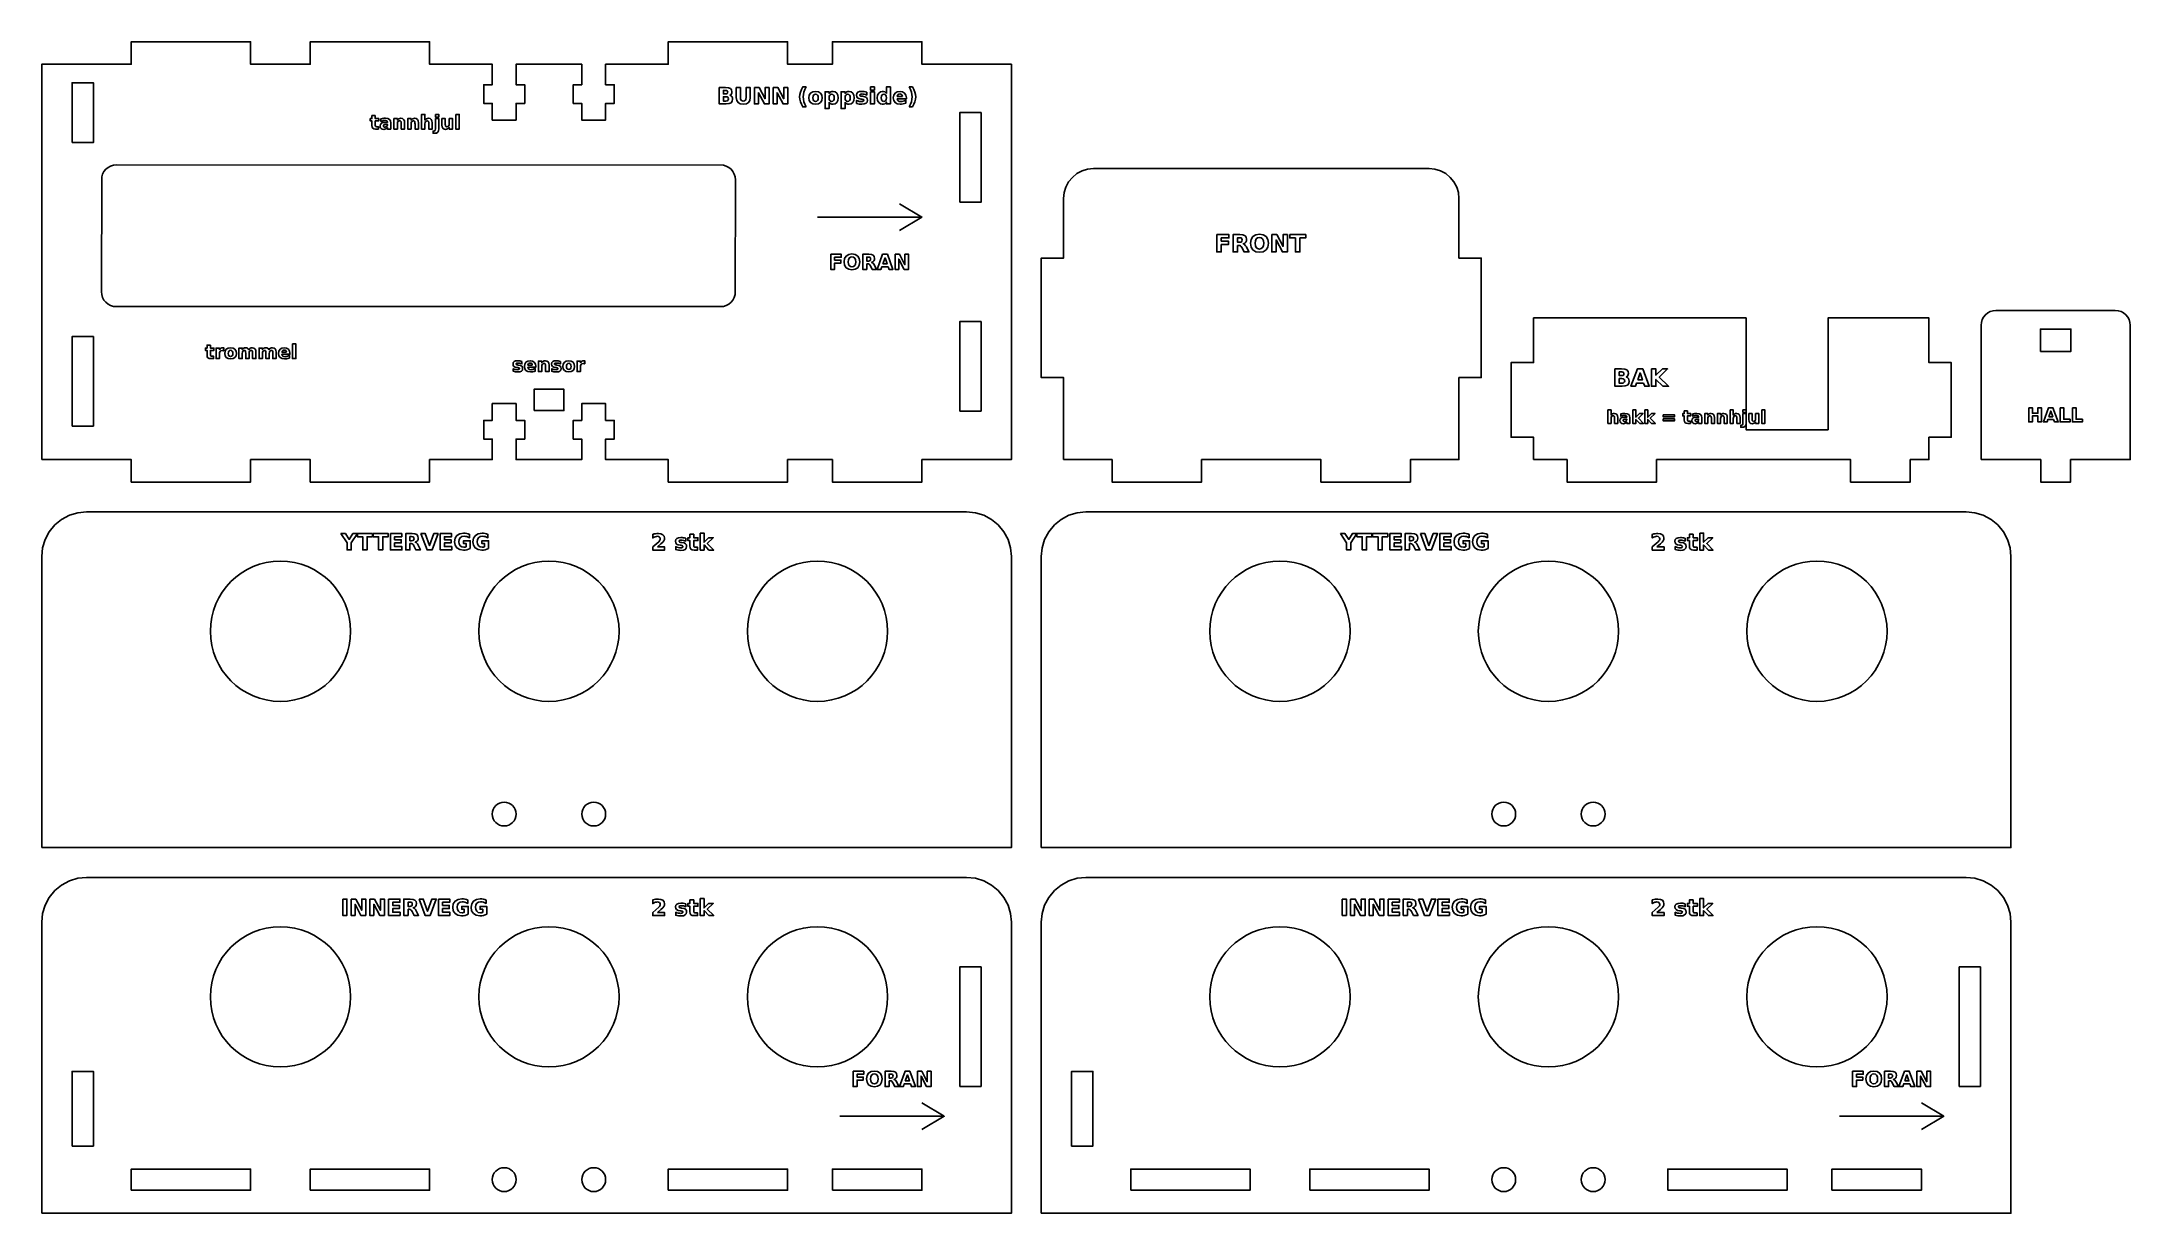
# Model space of a CAD drawing. Header units: millimetres. Extents: x 4 to 284, y 4 to 161.
import ezdxf

# ---------------------------------------------------------------- set-up
doc = ezdxf.new("R2010")
doc.units = ezdxf.units.MM
doc.layers.add('GRAVER', color=5, linetype='CONTINUOUS')
doc.layers.add('KUTT', color=1, linetype='CONTINUOUS')

msp = doc.modelspace()

# ---------------------------------------------------------------- linework, layer by layer
at = {"layer": 'GRAVER', "color": 5}
for points in [[(96.2449, 153.8427), (96.4058, 153.7674), (96.5257, 153.6477), (96.6006, 153.4896), (96.6255, 153.2994), (96.5721, 153.0232), (96.4118, 152.8273), (96.1423, 152.711), (95.7612, 152.6722), (94.8255, 152.6722), (94.8255, 154.8594), (95.6721, 154.8594), (96.0649, 154.8249), (96.3321, 154.7216), (96.4854, 154.5424), (96.5365, 154.2805), (96.5177, 154.1329), (96.4615, 154.0091), (96.3701, 153.9114), (96.2449, 153.8427)], [(95.7012, 154.0123), (95.8185, 154.027), (95.9032, 154.0709), (95.9549, 154.1435), (95.9721, 154.2439), (95.9549, 154.3434), (95.9032, 154.4159), (95.8185, 154.4606), (95.7012, 154.4755), (95.3895, 154.4755), (95.3895, 154.0123), (95.7012, 154.0123)], [(97.1121, 154.8594), (97.676, 154.8594), (97.676, 153.5483), (97.6982, 153.3159), (97.7646, 153.1606), (97.8812, 153.0734), (98.0538, 153.0444), (98.2275, 153.0734), (98.3445, 153.1606), (98.4109, 153.3159), (98.433, 153.5483), (98.433, 154.8594), (98.997, 154.8594), (98.997, 153.5483), (98.9387, 153.143), (98.764, 152.8564), (98.4702, 152.6863), (98.0538, 152.6295), (97.6384, 152.6863), (97.3446, 152.8564), (97.1702, 153.143), (97.1121, 153.5483), (97.1121, 154.8594)], [(99.5482, 154.8594), (100.1777, 154.8594), (100.9732, 153.3594), (100.9732, 154.8594), (101.508, 154.8594), (101.508, 152.6722), (100.878, 152.6722), (100.0826, 154.1722), (100.0826, 152.6722), (99.5482, 152.6722), (99.5482, 154.8594)], [(102.0588, 154.8594), (102.6884, 154.8594), (103.4838, 153.3594), (103.4838, 154.8594), (104.0187, 154.8594), (104.0187, 152.6722), (103.3887, 152.6722), (102.5932, 154.1722), (102.5932, 152.6722), (102.0588, 152.6722), (102.0588, 154.8594)], [(106.4693, 152.2766), (106.0338, 152.2766), (105.8391, 152.6294), (105.7029, 152.9642), (105.6227, 153.2891), (105.596, 153.6111), (105.6229, 153.9341), (105.7034, 154.2608), (105.8399, 154.5972), (106.0338, 154.9484), (106.4693, 154.9484), (106.3052, 154.6053), (106.188, 154.2697), (106.1177, 153.9398), (106.0943, 153.6139), (106.1175, 153.2881), (106.1871, 152.9577), (106.3041, 152.6212), (106.4693, 152.2766)], [(107.742, 154.3522), (108.1189, 154.295), (108.4034, 154.1234), (108.582, 153.8512), (108.6415, 153.4911), (108.582, 153.1305), (108.4034, 152.8578), (108.1189, 152.6866), (107.742, 152.6295), (107.3636, 152.6866), (107.0777, 152.8578), (106.8981, 153.1305), (106.8382, 153.4911), (106.8981, 153.8512), (107.0777, 154.1234), (107.3636, 154.295), (107.742, 154.3522)], [(109.5466, 152.9094), (109.5466, 152.0483), (109.0226, 152.0483), (109.0226, 154.3128), (109.5466, 154.3128), (109.5466, 154.0728), (109.6611, 154.1974), (109.7871, 154.2842), (109.9288, 154.3352), (110.0904, 154.3522), (110.3665, 154.292), (110.5882, 154.1112), (110.7345, 153.8357), (110.7832, 153.4911), (110.7345, 153.1463), (110.5882, 152.8705), (110.3665, 152.6898), (110.0904, 152.6295), (109.9288, 152.6465), (109.7871, 152.6975), (109.6611, 152.7847), (109.5466, 152.9094)], [(111.694, 152.9094), (111.694, 152.0483), (111.1699, 152.0483), (111.1699, 154.3128), (111.694, 154.3128), (111.694, 154.0728), (111.8085, 154.1974), (111.9345, 154.2842), (112.0761, 154.3352), (112.2377, 154.3522), (112.5138, 154.292), (112.7355, 154.1112), (112.8818, 153.8357), (112.9305, 153.4911), (112.8818, 153.1463), (112.7355, 152.8705), (112.5138, 152.6898), (112.2377, 152.6295), (112.0761, 152.6465), (111.9345, 152.6975), (111.8085, 152.7847), (111.694, 152.9094)], [(114.5988, 154.2617), (114.5988, 153.8633), (114.4334, 153.9248), (114.2735, 153.9688), (114.1213, 153.9951), (113.9777, 154.0039), (113.8474, 153.9945), (113.7555, 153.9664), (113.7014, 153.9189), (113.6834, 153.8516), (113.6971, 153.7957), (113.7382, 153.7545), (113.8148, 153.7255), (113.9351, 153.7048), (114.0274, 153.6917), (114.3645, 153.6241), (114.5693, 153.5234), (114.6737, 153.3729), (114.7085, 153.1555), (114.6601, 152.9259), (114.5149, 152.7612), (114.2742, 152.6625), (113.9384, 152.6295), (113.7729, 152.636), (113.6018, 152.6553), (113.4259, 152.6874), (113.2451, 152.7322), (113.2451, 153.1306), (113.404, 153.0641), (113.5666, 153.0163), (113.7328, 152.9878), (113.9013, 152.9783), (114.0363, 152.9888), (114.1329, 153.0205), (114.1912, 153.0734), (114.2107, 153.147), (114.1973, 153.2083), (114.1573, 153.2516), (114.0772, 153.282), (113.944, 153.305), (113.8516, 153.3167), (113.5539, 153.3794), (113.3609, 153.4794), (113.2554, 153.6288), (113.2202, 153.8398), (113.2649, 154.0667), (113.3988, 154.2261), (113.6254, 154.3207), (113.9468, 154.3522), (114.0956, 154.3467), (114.2515, 154.3302), (114.4182, 154.3023), (114.5988, 154.2617)], [(115.1027, 154.9517), (115.6268, 154.9517), (115.6268, 154.5238), (115.1027, 154.5238), (115.1027, 154.9517)], [(115.1027, 154.3128), (115.6268, 154.3128), (115.6268, 152.6722), (115.1027, 152.6722), (115.1027, 154.3128)], [(117.2473, 154.0728), (117.2473, 154.9517), (117.7746, 154.9517), (117.7746, 152.6722), (117.2473, 152.6722), (117.2473, 152.9094), (117.1334, 152.7839), (117.0082, 152.697), (116.8677, 152.6464), (116.7068, 152.6295), (116.4306, 152.6898), (116.2085, 152.8705), (116.0626, 153.1463), (116.014, 153.4911), (116.0626, 153.8357), (116.2085, 154.1112), (116.4306, 154.292), (116.7068, 154.3522), (116.8669, 154.3352), (117.0077, 154.2842), (117.1332, 154.1974), (117.2473, 154.0728)], [(119.9159, 153.4967), (119.9159, 153.3477), (118.6901, 153.3477), (118.7327, 153.1861), (118.8232, 153.0706), (118.9602, 153.0014), (119.1424, 152.9783), (119.3099, 152.9906), (119.4813, 153.0275), (119.6576, 153.0893), (119.8385, 153.1761), (119.8385, 152.772), (119.6524, 152.7103), (119.4663, 152.6656), (119.2802, 152.6386), (119.0941, 152.6295), (118.6984, 152.6861), (118.4018, 152.8559), (118.2169, 153.1279), (118.1552, 153.4911), (118.2158, 153.8495), (118.3976, 154.122), (118.6856, 154.2946), (119.0651, 154.3522), (119.4131, 154.2939), (119.6838, 154.1192), (119.8579, 153.8473), (119.9159, 153.4967)], [(119.3768, 153.6711), (119.355, 153.8061), (119.2896, 153.912), (119.1891, 153.9809), (119.0618, 154.0039), (118.9237, 153.9825), (118.8143, 153.9181), (118.7371, 153.8135), (118.6957, 153.6711), (119.3768, 153.6711)], [(120.3016, 152.2766), (120.4657, 152.6212), (120.5829, 152.9577), (120.6532, 153.2881), (120.6766, 153.6139), (120.6532, 153.9398), (120.5829, 154.2697), (120.4657, 154.6053), (120.3016, 154.9484), (120.7366, 154.9484), (120.9305, 154.5972), (121.0666, 154.2608), (121.1475, 153.9341), (121.1745, 153.6111), (121.1477, 153.2891), (121.0676, 152.9642), (120.9314, 152.6294), (120.7366, 152.2766), (120.3016, 152.2766)], [(56.3473, 150.1584), (56.3473, 149.2927), (55.8903, 149.2927), (55.8903, 149.4337), (55.8903, 149.9529), (55.8882, 150.1102), (55.8822, 150.2092), (55.871, 150.2699), (55.8537, 150.312), (55.8221, 150.3517), (55.781, 150.3815), (55.7323, 150.4001), (55.677, 150.4062), (55.55, 150.3787), (55.4536, 150.2962), (55.3926, 150.1653), (55.3723, 149.9923), (55.3723, 149.2927), (54.9181, 149.2927), (54.9181, 151.2683), (55.3723, 151.2683), (55.3723, 150.5066), (55.4782, 150.6146), (55.5905, 150.6898), (55.7122, 150.734), (55.846, 150.7487), (56.0625, 150.7109), (56.2198, 150.5976), (56.3154, 150.4124), (56.3473, 150.1584)], [(56.769, 151.2683), (57.2232, 151.2683), (57.2232, 150.8974), (56.769, 150.8974), (56.769, 151.2683)], [(59.5112, 151.2683), (59.9654, 151.2683), (59.9654, 149.2927), (59.5112, 149.2927), (59.5112, 151.2683)], [(95.7204, 153.0561), (95.8691, 153.074), (95.9759, 153.1278), (96.0402, 153.2178), (96.0616, 153.3444), (96.0404, 153.4689), (95.9768, 153.5577), (95.8703, 153.6111), (95.7204, 153.6289), (95.3895, 153.6289), (95.3895, 153.0561), (95.7204, 153.0561)], [(107.742, 153.9772), (107.5883, 153.9459), (107.4762, 153.852), (107.4076, 153.6992), (107.3848, 153.4911), (107.4076, 153.2829), (107.4762, 153.1297), (107.5883, 153.0358), (107.742, 153.0045), (107.8932, 153.0358), (108.004, 153.1297), (108.0722, 153.2829), (108.0949, 153.4911), (108.0722, 153.6992), (108.004, 153.852), (107.8932, 153.9459), (107.742, 153.9772)], [(109.8954, 153.9716), (109.7466, 153.9406), (109.6366, 153.8478), (109.5691, 153.6968), (109.5466, 153.4911), (109.5691, 153.2854), (109.6366, 153.1344), (109.7466, 153.0416), (109.8954, 153.0106), (110.0437, 153.0413), (110.1523, 153.1334), (110.2191, 153.2845), (110.2413, 153.4911), (110.2191, 153.6976), (110.1523, 153.8483), (110.0437, 153.9407), (109.8954, 153.9716)], [(112.0427, 153.9716), (111.8939, 153.9406), (111.784, 153.8478), (111.7165, 153.6968), (111.694, 153.4911), (111.7165, 153.2854), (111.784, 153.1344), (111.8939, 153.0416), (112.0427, 153.0106), (112.1911, 153.0413), (112.2996, 153.1334), (112.3664, 153.2845), (112.3887, 153.4911), (112.3664, 153.6976), (112.2996, 153.8483), (112.1911, 153.9407), (112.0427, 153.9716)], [(116.9013, 153.0106), (117.05, 153.0413), (117.1587, 153.1334), (117.2251, 153.2845), (117.2473, 153.4911), (117.2251, 153.6976), (117.1587, 153.8483), (117.05, 153.9407), (116.9013, 153.9716), (116.754, 153.9407), (116.6459, 153.8483), (116.5794, 153.6976), (116.5573, 153.4911), (116.5794, 153.2845), (116.6459, 153.1334), (116.754, 153.0413), (116.9013, 153.0106)], [(48.7151, 151.1184), (48.7151, 150.7146), (49.1839, 150.7146), (49.1839, 150.3896), (48.7151, 150.3896), (48.7151, 149.7867), (48.7249, 149.7036), (48.7545, 149.6527), (48.8133, 149.6265), (48.9109, 149.6177), (49.1445, 149.6177), (49.1445, 149.2927), (48.7545, 149.2927), (48.5247, 149.3208), (48.373, 149.4048), (48.2889, 149.5566), (48.2609, 149.7867), (48.2609, 150.3896), (48.0346, 150.3896), (48.0346, 150.7146), (48.2609, 150.7146), (48.2609, 151.1184), (48.7151, 151.1184)], [(50.7935, 150.104), (50.7935, 149.2927), (50.3352, 149.2927), (50.3352, 149.5036), (50.238, 149.3915), (50.1292, 149.3147), (50.0027, 149.2705), (49.8514, 149.2558), (49.6512, 149.2879), (49.4927, 149.3845), (49.3894, 149.5328), (49.3549, 149.7193), (49.3979, 149.9361), (49.5268, 150.0861), (49.748, 150.1739), (50.0671, 150.2031), (50.3352, 150.2031), (50.3352, 150.2385), (50.3139, 150.332), (50.2499, 150.3965), (50.1411, 150.4343), (49.9846, 150.4469), (49.8438, 150.4396), (49.7128, 150.4176), (49.5917, 150.3811), (49.4793, 150.3299), (49.4793, 150.6764), (49.6257, 150.7078), (49.7726, 150.7304), (49.9199, 150.7441), (50.0671, 150.7487), (50.3983, 150.7108), (50.6224, 150.5972), (50.7507, 150.3981), (50.7935, 150.104)], [(50.0988, 149.9326), (49.9742, 149.9205), (49.8847, 149.8842), (49.8311, 149.8247), (49.8132, 149.742), (49.8276, 149.6651), (49.8709, 149.6068), (49.9401, 149.5702), (50.0318, 149.558), (50.1497, 149.581), (50.2475, 149.6498), (50.3133, 149.7536), (50.3352, 149.8806), (50.3352, 149.9326), (50.0988, 149.9326)], [(52.6456, 150.1584), (52.6456, 149.2927), (52.1885, 149.2927), (52.1885, 149.4337), (52.1885, 149.9553), (52.1865, 150.1108), (52.1804, 150.2092), (52.1692, 150.2699), (52.152, 150.312), (52.1204, 150.3517), (52.0793, 150.3815), (52.0305, 150.4001), (51.9753, 150.4062), (51.8483, 150.3787), (51.7518, 150.2962), (51.6909, 150.1653), (51.6706, 149.9923), (51.6706, 149.2927), (51.2164, 149.2927), (51.2164, 150.7146), (51.6706, 150.7146), (51.6706, 150.5066), (51.7765, 150.6146), (51.8887, 150.6898), (52.0105, 150.734), (52.1442, 150.7487), (52.3608, 150.7109), (52.518, 150.5976), (52.6137, 150.4124), (52.6456, 150.1584)], [(54.4964, 150.1584), (54.4964, 149.2927), (54.0394, 149.2927), (54.0394, 149.4337), (54.0394, 149.9553), (54.0374, 150.1108), (54.0313, 150.2092), (54.0201, 150.2699), (54.0028, 150.312), (53.9713, 150.3517), (53.9301, 150.3815), (53.8814, 150.4001), (53.8261, 150.4062), (53.6992, 150.3787), (53.6027, 150.2962), (53.5418, 150.1653), (53.5214, 149.9923), (53.5214, 149.2927), (53.0673, 149.2927), (53.0673, 150.7146), (53.5214, 150.7146), (53.5214, 150.5066), (53.6274, 150.6146), (53.7396, 150.6898), (53.8614, 150.734), (53.9951, 150.7487), (54.2117, 150.7109), (54.3689, 150.5976), (54.4645, 150.4124), (54.4964, 150.1584)], [(56.769, 150.7146), (57.2232, 150.7146), (57.2232, 149.3183), (57.1889, 149.0662), (57.0859, 148.882), (56.9182, 148.7693), (56.689, 148.7317), (56.4639, 148.7317), (56.4639, 149.0299), (56.5427, 149.0299), (56.652, 149.0445), (56.7207, 149.0884), (56.7569, 149.1751), (56.769, 149.3183), (56.769, 150.7146)], [(57.6449, 149.8464), (57.6449, 150.7146), (58.1019, 150.7146), (58.1019, 150.5724), (58.1016, 150.4422), (58.1007, 150.2823), (58.0998, 150.1368), (58.0995, 150.0496), (58.1017, 149.9021), (58.1084, 149.8026), (58.1205, 149.7373), (58.1389, 149.6925), (58.1709, 149.6532), (58.2116, 149.6238), (58.26, 149.6058), (58.3152, 149.5998), (58.4421, 149.6272), (58.5386, 149.7091), (58.5996, 149.8396), (58.6199, 150.0126), (58.6199, 150.7146), (59.0745, 150.7146), (59.0745, 149.2927), (58.6199, 149.2927), (58.6199, 149.4983), (58.514, 149.3902), (58.4021, 149.3147), (58.2814, 149.2705), (58.149, 149.2558), (57.9319, 149.2935), (57.7737, 149.4069), (57.6771, 149.5923), (57.6449, 149.8464)], [(108, 137.5), (122, 137.5)], [(119, 139.3), (122, 137.5), (119, 135.7)], [(161.54, 135.1683), (163.163, 135.1683), (163.163, 134.7133), (162.1415, 134.7133), (162.1415, 134.2792), (163.1025, 134.2792), (163.1025, 133.8243), (162.1415, 133.8243), (162.1415, 132.8353), (161.54, 132.8353), (161.54, 135.1683)], [(164.3275, 133.7183), (164.3275, 132.8353), (163.726, 132.8353), (163.726, 135.1683), (164.6445, 135.1683), (165.0439, 135.1295), (165.32, 135.0132), (165.4812, 134.8137), (165.535, 134.5242), (165.507, 134.3139), (165.423, 134.1447), (165.2831, 134.0157), (165.0865, 133.9257), (165.2035, 133.8799), (165.3075, 133.7982), (165.406, 133.6736), (165.5055, 133.4977), (165.832, 132.8353), (165.1915, 132.8353), (164.907, 133.4147), (164.8204, 133.562), (164.7325, 133.6538), (164.6298, 133.7021), (164.4975, 133.7183), (164.3275, 133.7183)], [(164.5805, 134.1337), (164.7428, 134.1513), (164.8515, 134.2038), (164.913, 134.2969), (164.9335, 134.4352), (164.913, 134.572), (164.8515, 134.6633), (164.7428, 134.715), (164.5805, 134.7322), (164.3275, 134.7322), (164.3275, 134.1337), (164.5805, 134.1337)], [(167.2555, 135.2103), (167.757, 135.1298), (168.1365, 134.8882), (168.3758, 134.5052), (168.4555, 133.9993), (168.3758, 133.4946), (168.1365, 133.1118), (167.757, 132.8702), (167.2555, 132.7897), (166.7549, 132.8702), (166.375, 133.1118), (166.1354, 133.4946), (166.0555, 133.9993), (166.1354, 134.5052), (166.375, 134.8882), (166.7549, 135.1298), (167.2555, 135.2103)], [(167.2555, 134.7742), (167.0114, 134.7235), (166.829, 134.5712), (166.7154, 134.3268), (166.6775, 133.9993), (166.7154, 133.6731), (166.829, 133.4288), (167.0114, 133.2765), (167.2555, 133.2258), (167.5008, 133.2765), (167.6835, 133.4288), (167.7971, 133.6731), (167.835, 133.9993), (167.7971, 134.3268), (167.6835, 134.5712), (167.5008, 134.7235), (167.2555, 134.7742)], [(168.9105, 135.1683), (169.582, 135.1683), (170.4305, 133.5683), (170.4305, 135.1683), (171.001, 135.1683), (171.001, 132.8353), (170.329, 132.8353), (169.4805, 134.4352), (169.4805, 132.8353), (168.9105, 132.8353), (168.9105, 135.1683)], [(171.31, 135.1683), (173.46, 135.1683), (173.46, 134.7133), (172.6865, 134.7133), (172.6865, 132.8353), (172.085, 132.8353), (172.085, 134.7133), (171.31, 134.7133), (171.31, 135.1683)], [(109.7773, 132.5222), (111.1975, 132.5222), (111.1975, 132.1241), (110.3037, 132.1241), (110.3037, 131.7443), (111.1445, 131.7443), (111.1445, 131.3462), (110.3037, 131.3462), (110.3037, 130.4808), (109.7773, 130.4808), (109.7773, 132.5222)], [(112.6224, 132.559), (113.0612, 132.4885), (113.3933, 132.2772), (113.6026, 131.9421), (113.6724, 131.4993), (113.6026, 131.0578), (113.3933, 130.7228), (113.0612, 130.5115), (112.6224, 130.441), (112.1844, 130.5115), (111.852, 130.7228), (111.6423, 131.0578), (111.5724, 131.4993), (111.6423, 131.9421), (111.852, 132.2772), (112.1844, 132.4885), (112.6224, 132.559)], [(112.6224, 132.1775), (112.4088, 132.1331), (112.2492, 131.9998), (112.1498, 131.7859), (112.1167, 131.4993), (112.1498, 131.214), (112.2492, 131.0002), (112.4088, 130.8669), (112.6224, 130.8225), (112.837, 130.8669), (112.9969, 131.0002), (113.0963, 131.214), (113.1295, 131.4993), (113.0963, 131.7859), (112.9969, 131.9998), (112.837, 132.1331), (112.6224, 132.1775)], [(114.5968, 131.2535), (114.5968, 130.4808), (114.0705, 130.4808), (114.0705, 132.5222), (114.8742, 132.5222), (115.2237, 132.4883), (115.4653, 132.3866), (115.6064, 132.212), (115.6534, 131.9587), (115.6289, 131.7746), (115.5554, 131.6267), (115.433, 131.5138), (115.261, 131.435), (115.3633, 131.3949), (115.4543, 131.3235), (115.5405, 131.2144), (115.6276, 131.0605), (115.9133, 130.4808), (115.3528, 130.4808), (115.1039, 130.9879), (115.0281, 131.1167), (114.9512, 131.197), (114.8613, 131.2394), (114.7456, 131.2535), (114.5968, 131.2535)], [(114.8182, 131.617), (114.9602, 131.6323), (115.0553, 131.6783), (115.1092, 131.7598), (115.1271, 131.8808), (115.1092, 132.0005), (115.0553, 132.0803), (114.9602, 132.1256), (114.8182, 132.1407), (114.5968, 132.1407), (114.5968, 131.617), (114.8182, 131.617)], [(117.4651, 130.8527), (116.6422, 130.8527), (116.5122, 130.4808), (115.9828, 130.4808), (116.7388, 132.5222), (117.3667, 132.5222), (118.1227, 130.4808), (117.5937, 130.4808), (117.4651, 130.8527)], [(116.7734, 131.2316), (117.3325, 131.2316), (117.0534, 132.0436), (116.7734, 131.2316)], [(118.3935, 132.5222), (118.981, 132.5222), (119.7235, 131.1222), (119.7235, 132.5222), (120.2227, 132.5222), (120.2227, 130.4808), (119.6347, 130.4808), (118.8922, 131.8808), (118.8922, 130.4808), (118.3935, 130.4808), (118.3935, 132.5222)], [(37.6117, 120.5063), (38.0659, 120.5063), (38.0659, 118.5307), (37.6117, 118.5307), (37.6117, 120.5063)], [(271.95, 119.5), (276.05, 119.5), (276.05, 122.5), (271.95, 122.5), (271.95, 119.5)], [(26.6145, 120.3564), (26.6145, 119.9526), (27.0834, 119.9526), (27.0834, 119.6276), (26.6145, 119.6276), (26.6145, 119.0247), (26.6244, 118.9416), (26.654, 118.8906), (26.7128, 118.8644), (26.8104, 118.8557), (27.044, 118.8557), (27.044, 118.5307), (26.654, 118.5307), (26.4241, 118.5587), (26.2725, 118.6428), (26.1884, 118.7945), (26.1604, 119.0247), (26.1604, 119.6276), (25.9341, 119.6276), (25.9341, 119.9526), (26.1604, 119.9526), (26.1604, 120.3564), (26.6145, 120.3564)], [(28.4175, 119.5654), (28.3579, 119.5897), (28.2985, 119.6064), (28.2393, 119.6165), (28.1798, 119.6198), (28.0248, 119.5917), (27.9101, 119.5073), (27.8391, 119.3709), (27.8154, 119.186), (27.8154, 118.5307), (27.3612, 118.5307), (27.3612, 119.9526), (27.8154, 119.9526), (27.8154, 119.719), (27.9096, 119.8397), (28.0165, 119.9225), (28.1415, 119.9706), (28.2891, 119.9867), (28.3128, 119.9862), (28.3383, 119.9847), (28.3711, 119.9818), (28.4159, 119.9765), (28.4175, 119.5654)], [(29.3198, 119.9867), (29.6465, 119.9371), (29.893, 119.7884), (30.0478, 119.5525), (30.0994, 119.2404), (30.0478, 118.9279), (29.893, 118.6916), (29.6465, 118.5432), (29.3198, 118.4937), (28.9918, 118.5432), (28.7441, 118.6916), (28.5884, 118.9279), (28.5365, 119.2404), (28.5884, 119.5525), (28.7441, 119.7884), (28.9918, 119.9371), (29.3198, 119.9867)], [(29.3198, 119.6617), (29.1866, 119.6346), (29.0894, 119.5532), (29.03, 119.4208), (29.0102, 119.2404), (29.03, 119.0599), (29.0894, 118.9272), (29.1866, 118.8458), (29.3198, 118.8187), (29.4509, 118.8458), (29.5469, 118.9272), (29.606, 119.0599), (29.6257, 119.2404), (29.606, 119.4208), (29.5469, 119.5532), (29.4509, 119.6346), (29.3198, 119.6617)], [(31.7471, 119.7165), (31.8417, 119.8328), (31.9523, 119.9176), (32.0768, 119.9694), (32.2131, 119.9867), (32.4289, 119.9489), (32.5864, 119.8356), (32.6827, 119.6504), (32.7148, 119.3964), (32.7148, 118.5307), (32.2578, 118.5307), (32.2578, 119.2721), (32.2588, 119.289), (32.2594, 119.3062), (32.26, 119.3279), (32.2602, 119.357), (32.249, 119.4873), (32.2155, 119.576), (32.1575, 119.6272), (32.0721, 119.6442), (31.9575, 119.6175), (31.8722, 119.5374), (31.8188, 119.4071), (31.7991, 119.229), (31.7991, 118.5307), (31.3421, 118.5307), (31.3421, 119.2721), (31.3319, 119.4661), (31.3015, 119.576), (31.245, 119.6272), (31.1568, 119.6442), (31.0409, 119.6174), (30.9549, 119.537), (30.9016, 119.4067), (30.8838, 119.2302), (30.8838, 118.5307), (30.4268, 118.5307), (30.4268, 119.9526), (30.8838, 119.9526), (30.8838, 119.7446), (30.974, 119.85), (31.0764, 119.9257), (31.1904, 119.9715), (31.3157, 119.9867), (31.4542, 119.9689), (31.5757, 119.9156), (31.6752, 119.8303), (31.7471, 119.7165)], [(34.4564, 119.7165), (34.5509, 119.8328), (34.6615, 119.9176), (34.7861, 119.9694), (34.9224, 119.9867), (35.1382, 119.9489), (35.2957, 119.8356), (35.392, 119.6504), (35.4241, 119.3964), (35.4241, 118.5307), (34.967, 118.5307), (34.967, 119.2721), (34.9681, 119.289), (34.9687, 119.3062), (34.9693, 119.3279), (34.9695, 119.357), (34.9583, 119.4873), (34.9248, 119.576), (34.8668, 119.6272), (34.7814, 119.6442), (34.6668, 119.6175), (34.5815, 119.5374), (34.5281, 119.4071), (34.5084, 119.229), (34.5084, 118.5307), (34.0514, 118.5307), (34.0514, 119.2721), (34.0412, 119.4661), (34.0107, 119.576), (33.9543, 119.6272), (33.8661, 119.6442), (33.7502, 119.6174), (33.6642, 119.537), (33.6109, 119.4067), (33.5931, 119.2302), (33.5931, 118.5307), (33.1361, 118.5307), (33.1361, 119.9526), (33.5931, 119.9526), (33.5931, 119.7446), (33.6833, 119.85), (33.7857, 119.9257), (33.8997, 119.9715), (34.025, 119.9867), (34.1635, 119.9689), (34.285, 119.9156), (34.3845, 119.8303), (34.4564, 119.7165)], [(37.2672, 119.2453), (37.2672, 119.1161), (36.2049, 119.1161), (36.2419, 118.976), (36.3203, 118.876), (36.439, 118.816), (36.5969, 118.796), (36.7421, 118.8066), (36.8906, 118.8386), (37.0434, 118.8921), (37.2002, 118.9674), (37.2002, 118.6172), (37.0389, 118.5637), (36.8776, 118.525), (36.7164, 118.5015), (36.5551, 118.4937), (36.2121, 118.5428), (35.955, 118.6899), (35.7948, 118.9257), (35.7414, 119.2404), (35.7939, 119.551), (35.9514, 119.7872), (36.201, 119.9368), (36.5299, 119.9867), (36.8315, 119.9362), (37.0661, 119.7848), (37.217, 119.5492), (37.2672, 119.2453)], [(36.8, 119.3964), (36.7812, 119.5134), (36.7245, 119.6052), (36.6373, 119.6649), (36.527, 119.6848), (36.4074, 119.6663), (36.3125, 119.6105), (36.2456, 119.5198), (36.2098, 119.3964), (36.8, 119.3964)], [(68.3769, 118.1681), (68.3769, 117.8228), (68.2335, 117.8761), (68.0949, 117.9142), (67.963, 117.937), (67.8386, 117.9446), (67.7256, 117.9365), (67.646, 117.9121), (67.5991, 117.871), (67.5835, 117.8126), (67.5953, 117.7642), (67.631, 117.7285), (67.6974, 117.7033), (67.8016, 117.6855), (67.8816, 117.6741), (68.1737, 117.6155), (68.3513, 117.5282), (68.4418, 117.3977), (68.4719, 117.2093), (68.43, 117.0104), (68.3041, 116.8677), (68.0955, 116.7821), (67.8045, 116.7535), (67.661, 116.7591), (67.5128, 116.7759), (67.3603, 116.8037), (67.2036, 116.8425), (67.2036, 117.1878), (67.3413, 117.1301), (67.4823, 117.0887), (67.6263, 117.064), (67.7724, 117.0558), (67.8894, 117.0649), (67.973, 117.0923), (68.0236, 117.1382), (68.0405, 117.202), (68.0289, 117.2551), (67.9942, 117.2926), (67.9248, 117.319), (67.8093, 117.3389), (67.7293, 117.3491), (67.4712, 117.4034), (67.304, 117.49), (67.2125, 117.6195), (67.1821, 117.8025), (67.2208, 117.9991), (67.3369, 118.1372), (67.5332, 118.2192), (67.8118, 118.2465), (67.9407, 118.2417), (68.0758, 118.2274), (68.2204, 118.2032), (68.3769, 118.1681)], [(70.2326, 117.5051), (70.2326, 117.3759), (69.1703, 117.3759), (69.2072, 117.2358), (69.2856, 117.1358), (69.4044, 117.0758), (69.5623, 117.0558), (69.7074, 117.0664), (69.856, 117.0984), (70.0088, 117.1519), (70.1656, 117.2272), (70.1656, 116.877), (70.0043, 116.8235), (69.843, 116.7848), (69.6817, 116.7613), (69.5205, 116.7535), (69.1775, 116.8026), (68.9204, 116.9497), (68.7602, 117.1855), (68.7067, 117.5002), (68.7592, 117.8108), (68.9168, 118.047), (69.1664, 118.1966), (69.4953, 118.2465), (69.7969, 118.196), (70.0315, 118.0446), (70.1823, 117.809), (70.2326, 117.5051)], [(69.7654, 117.6562), (69.7465, 117.7732), (69.6899, 117.865), (69.6027, 117.9247), (69.4924, 117.9446), (69.3728, 117.9261), (69.2779, 117.8703), (69.211, 117.7796), (69.1751, 117.6562), (69.7654, 117.6562)], [(72.0063, 117.6562), (72.0063, 116.7905), (71.5493, 116.7905), (71.5493, 116.9315), (71.5493, 117.4531), (71.5472, 117.6086), (71.5411, 117.707), (71.53, 117.7676), (71.5127, 117.8098), (71.4811, 117.8495), (71.44, 117.8792), (71.3912, 117.8978), (71.336, 117.904), (71.209, 117.8765), (71.1125, 117.7939), (71.0516, 117.6631), (71.0313, 117.49), (71.0313, 116.7905), (70.5771, 116.7905), (70.5771, 118.2124), (71.0313, 118.2124), (71.0313, 118.0044), (71.1372, 118.1123), (71.2495, 118.1876), (71.3712, 118.2318), (71.505, 118.2465), (71.7215, 118.2087), (71.8787, 118.0954), (71.9744, 117.9102), (72.0063, 117.6562)], [(73.5387, 118.1681), (73.5387, 117.8228), (73.3953, 117.8761), (73.2567, 117.9142), (73.1248, 117.937), (73.0004, 117.9446), (72.8875, 117.9365), (72.8078, 117.9121), (72.7609, 117.871), (72.7453, 117.8126), (72.7571, 117.7642), (72.7928, 117.7285), (72.8592, 117.7033), (72.9634, 117.6855), (73.0435, 117.6741), (73.3355, 117.6155), (73.5131, 117.5282), (73.6036, 117.3977), (73.6337, 117.2093), (73.5918, 117.0104), (73.466, 116.8677), (73.2573, 116.7821), (72.9663, 116.7535), (72.8229, 116.7591), (72.6746, 116.7759), (72.5221, 116.8037), (72.3654, 116.8425), (72.3654, 117.1878), (72.5031, 117.1301), (72.6441, 117.0887), (72.7881, 117.064), (72.9342, 117.0558), (73.0512, 117.0649), (73.1349, 117.0923), (73.1854, 117.1382), (73.2023, 117.202), (73.1907, 117.2551), (73.156, 117.2926), (73.0866, 117.319), (72.9711, 117.3389), (72.8911, 117.3491), (72.633, 117.4034), (72.4658, 117.49), (72.3744, 117.6195), (72.3439, 117.8025), (72.3826, 117.9991), (72.4987, 118.1372), (72.695, 118.2192), (72.9736, 118.2465), (73.1026, 118.2417), (73.2376, 118.2274), (73.3822, 118.2032), (73.5387, 118.1681)], [(74.6518, 118.2465), (74.9785, 118.1969), (75.225, 118.0482), (75.3798, 117.8123), (75.4314, 117.5002), (75.3798, 117.1877), (75.225, 116.9514), (74.9785, 116.803), (74.6518, 116.7535), (74.3239, 116.803), (74.0761, 116.9514), (73.9204, 117.1877), (73.8685, 117.5002), (73.9204, 117.8123), (74.0761, 118.0482), (74.3239, 118.1969), (74.6518, 118.2465)], [(74.6518, 117.9215), (74.5186, 117.8944), (74.4215, 117.813), (74.362, 117.6806), (74.3422, 117.5002), (74.362, 117.3197), (74.4215, 117.187), (74.5186, 117.1056), (74.6518, 117.0785), (74.7829, 117.1056), (74.8789, 117.187), (74.938, 117.3197), (74.9577, 117.5002), (74.938, 117.6806), (74.8789, 117.813), (74.7829, 117.8944), (74.6518, 117.9215)], [(76.8179, 117.8252), (76.7583, 117.8495), (76.6989, 117.8662), (76.6398, 117.8763), (76.5803, 117.8796), (76.4253, 117.8515), (76.3105, 117.7671), (76.2395, 117.6307), (76.2159, 117.4458), (76.2159, 116.7905), (75.7617, 116.7905), (75.7617, 118.2124), (76.2159, 118.2124), (76.2159, 117.9788), (76.31, 118.0995), (76.417, 118.1823), (76.542, 118.2304), (76.6895, 118.2465), (76.7132, 118.246), (76.7387, 118.2445), (76.7715, 118.2416), (76.8163, 118.2363), (76.8179, 117.8252)], [(216.415, 116.082), (216.5866, 116.0018), (216.7145, 115.874), (216.7944, 115.7054), (216.821, 115.5025), (216.764, 115.2079), (216.593, 114.999), (216.3055, 114.8749), (215.899, 114.8335), (214.901, 114.8335), (214.901, 117.1665), (215.804, 117.1665), (216.223, 117.1298), (216.508, 117.0195), (216.6715, 116.8284), (216.726, 116.549), (216.706, 116.3916), (216.646, 116.2595), (216.5485, 116.1554), (216.415, 116.082)], [(215.835, 116.263), (215.9601, 116.2786), (216.0505, 116.3255), (216.1056, 116.4029), (216.124, 116.51), (216.1056, 116.6161), (216.0505, 116.6935), (215.9601, 116.7411), (215.835, 116.757), (215.5025, 116.757), (215.5025, 116.263), (215.835, 116.263)], [(215.8555, 115.243), (216.0141, 115.2621), (216.128, 115.3195), (216.1966, 115.4155), (216.2195, 115.5505), (216.1969, 115.6834), (216.129, 115.778), (216.0154, 115.835), (215.8555, 115.854), (215.5025, 115.854), (215.5025, 115.243), (215.8555, 115.243)], [(218.7555, 115.2585), (217.815, 115.2585), (217.6665, 114.8335), (217.0615, 114.8335), (217.9255, 117.1665), (218.643, 117.1665), (219.507, 114.8335), (218.9025, 114.8335), (218.7555, 115.2585)], [(217.965, 115.6915), (218.604, 115.6915), (218.285, 116.6195), (217.965, 115.6915)], [(219.8165, 117.1665), (220.418, 117.1665), (220.418, 116.315), (221.285, 117.1665), (221.9835, 117.1665), (220.86, 116.0615), (222.099, 114.8335), (221.346, 114.8335), (220.418, 115.7525), (220.418, 114.8335), (219.8165, 114.8335), (219.8165, 117.1665)], [(215.2968, 110.6462), (215.2968, 109.8471), (214.8749, 109.8471), (214.8749, 109.9772), (214.8749, 110.4565), (214.873, 110.6017), (214.8674, 110.6931), (214.8571, 110.7491), (214.8411, 110.788), (214.812, 110.8247), (214.774, 110.8521), (214.729, 110.8693), (214.678, 110.875), (214.5608, 110.8496), (214.4718, 110.7734), (214.4155, 110.6526), (214.3967, 110.4929), (214.3967, 109.8471), (213.9775, 109.8471), (213.9775, 111.6707), (214.3967, 111.6707), (214.3967, 110.9676), (214.4945, 111.0673), (214.5981, 111.1368), (214.7105, 111.1775), (214.834, 111.1911), (215.0339, 111.1562), (215.179, 111.0516), (215.2673, 110.8807), (215.2968, 110.6462)], [(216.9153, 110.596), (216.9153, 109.8471), (216.4923, 109.8471), (216.4923, 110.0418), (216.4025, 109.9383), (216.3021, 109.8674), (216.1853, 109.8266), (216.0456, 109.813), (215.8608, 109.8427), (215.7145, 109.9319), (215.6192, 110.0687), (215.5874, 110.2409), (215.627, 110.441), (215.746, 110.5795), (215.9502, 110.6605), (216.2448, 110.6875), (216.4923, 110.6875), (216.4923, 110.7201), (216.4726, 110.8065), (216.4135, 110.866), (216.3131, 110.9009), (216.1686, 110.9125), (216.0386, 110.9057), (215.9178, 110.8855), (215.8059, 110.8517), (215.7021, 110.8045), (215.7021, 111.1244), (215.8373, 111.1533), (215.9729, 111.1743), (216.1089, 111.1869), (216.2448, 111.1911), (216.5505, 111.1562), (216.7574, 111.0512), (216.8758, 110.8675), (216.9153, 110.596)], [(216.274, 110.4377), (216.159, 110.4266), (216.0764, 110.3931), (216.0269, 110.3382), (216.0104, 110.2619), (216.0237, 110.1909), (216.0636, 110.137), (216.1276, 110.1033), (216.2121, 110.092), (216.321, 110.1132), (216.4112, 110.1767), (216.472, 110.2726), (216.4923, 110.3897), (216.4923, 110.4377), (216.274, 110.4377)], [(217.3056, 111.6707), (217.7249, 111.6707), (217.7249, 110.6781), (218.2079, 111.1596), (218.6954, 111.1596), (218.0541, 110.5574), (218.7456, 109.8471), (218.2371, 109.8471), (217.7249, 110.3942), (217.7249, 109.8471), (217.3056, 109.8471), (217.3056, 111.6707)], [(218.9016, 111.6707), (219.3209, 111.6707), (219.3209, 110.6781), (219.8039, 111.1596), (220.2914, 111.1596), (219.6501, 110.5574), (220.3416, 109.8471), (219.8331, 109.8471), (219.3209, 110.3942), (219.3209, 109.8471), (218.9016, 109.8471), (218.9016, 111.6707)], [(221.3856, 111.0036), (222.8879, 111.0036), (222.8879, 110.7284), (221.3856, 110.7284), (221.3856, 111.0036)], [(221.3856, 110.4707), (222.8879, 110.4707), (222.8879, 110.1929), (221.3856, 110.1929), (221.3856, 110.4707)], [(224.6376, 111.5324), (224.6376, 111.1596), (225.0704, 111.1596), (225.0704, 110.8596), (224.6376, 110.8596), (224.6376, 110.3031), (224.6467, 110.2264), (224.674, 110.1794), (224.7283, 110.1552), (224.8184, 110.1471), (225.034, 110.1471), (225.034, 109.8471), (224.674, 109.8471), (224.4618, 109.873), (224.3219, 109.9506), (224.2442, 110.0907), (224.2184, 110.3031), (224.2184, 110.8596), (224.0095, 110.8596), (224.0095, 111.1596), (224.2184, 111.1596), (224.2184, 111.5324), (224.6376, 111.5324)], [(226.5561, 110.596), (226.5561, 109.8471), (226.1331, 109.8471), (226.1331, 110.0418), (226.0434, 109.9383), (225.943, 109.8674), (225.8262, 109.8266), (225.6865, 109.813), (225.5017, 109.8427), (225.3554, 109.9319), (225.26, 110.0687), (225.2283, 110.2409), (225.2679, 110.441), (225.3869, 110.5795), (225.5911, 110.6605), (225.8856, 110.6875), (226.1331, 110.6875), (226.1331, 110.7201), (226.1134, 110.8065), (226.0544, 110.866), (225.954, 110.9009), (225.8095, 110.9125), (225.6795, 110.9057), (225.5586, 110.8855), (225.4468, 110.8517), (225.343, 110.8045), (225.343, 111.1244), (225.4782, 111.1533), (225.6138, 111.1743), (225.7498, 111.1869), (225.8856, 111.1911), (226.1913, 111.1562), (226.3982, 111.0512), (226.5167, 110.8675), (226.5561, 110.596)], [(225.9149, 110.4377), (225.7998, 110.4266), (225.7173, 110.3931), (225.6678, 110.3382), (225.6513, 110.2619), (225.6646, 110.1909), (225.7045, 110.137), (225.7684, 110.1033), (225.853, 110.092), (225.9618, 110.1132), (226.0521, 110.1767), (226.1129, 110.2726), (226.1331, 110.3897), (226.1331, 110.4377), (225.9149, 110.4377)], [(228.2657, 110.6462), (228.2657, 109.8471), (227.8439, 109.8471), (227.8439, 109.9772), (227.8439, 110.4587), (227.842, 110.6023), (227.8364, 110.6931), (227.8261, 110.7491), (227.8101, 110.788), (227.781, 110.8247), (227.743, 110.8521), (227.698, 110.8693), (227.647, 110.875), (227.5298, 110.8496), (227.4408, 110.7734), (227.3845, 110.6526), (227.3657, 110.4929), (227.3657, 109.8471), (226.9465, 109.8471), (226.9465, 111.1596), (227.3657, 111.1596), (227.3657, 110.9676), (227.4635, 111.0673), (227.5671, 111.1368), (227.6795, 111.1775), (227.803, 111.1911), (228.0029, 111.1562), (228.148, 111.0516), (228.2363, 110.8807), (228.2657, 110.6462)], [(229.9743, 110.6462), (229.9743, 109.8471), (229.5524, 109.8471), (229.5524, 109.9772), (229.5524, 110.4587), (229.5505, 110.6023), (229.5449, 110.6931), (229.5346, 110.7491), (229.5186, 110.788), (229.4895, 110.8247), (229.4515, 110.8521), (229.4065, 110.8693), (229.3555, 110.875), (229.2383, 110.8496), (229.1492, 110.7734), (229.093, 110.6526), (229.0743, 110.4929), (229.0743, 109.8471), (228.655, 109.8471), (228.655, 111.1596), (229.0743, 111.1596), (229.0743, 110.9676), (229.172, 111.0673), (229.2756, 111.1368), (229.388, 111.1775), (229.5115, 111.1911), (229.7114, 111.1562), (229.8565, 111.0516), (229.9448, 110.8807), (229.9743, 110.6462)], [(231.6827, 110.6462), (231.6827, 109.8471), (231.2609, 109.8471), (231.2609, 109.9772), (231.2609, 110.4565), (231.259, 110.6017), (231.2534, 110.6931), (231.2431, 110.7491), (231.2271, 110.788), (231.198, 110.8247), (231.16, 110.8521), (231.115, 110.8693), (231.064, 110.875), (230.9468, 110.8496), (230.8578, 110.7734), (230.8015, 110.6526), (230.7827, 110.4929), (230.7827, 109.8471), (230.3635, 109.8471), (230.3635, 111.6707), (230.7827, 111.6707), (230.7827, 110.9676), (230.8805, 111.0673), (230.9841, 111.1368), (231.0965, 111.1775), (231.22, 111.1911), (231.4199, 111.1562), (231.565, 111.0516), (231.6533, 110.8807), (231.6827, 110.6462)], [(232.072, 111.1596), (232.4913, 111.1596), (232.4913, 109.8708), (232.4596, 109.6381), (232.3645, 109.468), (232.2097, 109.3639), (231.9981, 109.3293), (231.7904, 109.3293), (231.7904, 109.6045), (231.8631, 109.6045), (231.964, 109.618), (232.0274, 109.6585), (232.0608, 109.7386), (232.072, 109.8708), (232.072, 111.1596)], [(232.072, 111.6707), (232.4913, 111.6707), (232.4913, 111.3284), (232.072, 111.3284), (232.072, 111.6707)], [(232.8805, 110.3582), (232.8805, 111.1596), (233.3024, 111.1596), (233.3024, 111.0284), (233.3021, 110.9082), (233.3013, 110.7606), (233.3004, 110.6263), (233.3001, 110.5457), (233.3022, 110.4096), (233.3084, 110.3178), (233.3195, 110.2575), (233.3365, 110.2161), (233.366, 110.1798), (233.4036, 110.1527), (233.4483, 110.1362), (233.4993, 110.1306), (233.6164, 110.1558), (233.7055, 110.2315), (233.7618, 110.352), (233.7805, 110.5116), (233.7805, 111.1596), (234.2001, 111.1596), (234.2001, 109.8471), (233.7805, 109.8471), (233.7805, 110.0369), (233.6828, 109.9371), (233.5795, 109.8674), (233.468, 109.8266), (233.3459, 109.813), (233.1454, 109.8479), (232.9994, 109.9525), (232.9102, 110.1237), (232.8805, 110.3582)], [(234.6033, 111.6707), (235.0225, 111.6707), (235.0225, 109.8471), (234.6033, 109.8471), (234.6033, 111.6707)], [(270.4043, 111.9478), (270.893, 111.9478), (270.893, 111.2255), (271.6141, 111.2255), (271.6141, 111.9478), (272.1028, 111.9478), (272.1028, 110.0522), (271.6141, 110.0522), (271.6141, 110.8558), (270.893, 110.8558), (270.893, 110.0522), (270.4043, 110.0522), (270.4043, 111.9478)], [(273.7303, 110.3975), (272.9661, 110.3975), (272.8454, 110.0522), (272.3539, 110.0522), (273.0559, 111.9478), (273.6388, 111.9478), (274.3408, 110.0522), (273.8497, 110.0522), (273.7303, 110.3975)], [(273.088, 110.7493), (273.6072, 110.7493), (273.348, 111.5033), (273.088, 110.7493)], [(274.5923, 111.9478), (275.081, 111.9478), (275.081, 110.4215), (275.939, 110.4215), (275.939, 110.0522), (274.5923, 110.0522), (274.5923, 111.9478)], [(276.249, 111.9478), (276.7377, 111.9478), (276.7377, 110.4215), (277.5957, 110.4215), (277.5957, 110.0522), (276.249, 110.0522), (276.249, 111.9478)], [(44.1012, 95.0952), (44.718, 95.0952), (45.2163, 94.3157), (45.7141, 95.0952), (46.3324, 95.0952), (45.499, 93.8296), (45.499, 92.908), (44.9351, 92.908), (44.9351, 93.8296), (44.1012, 95.0952)], [(46.3174, 95.0952), (48.333, 95.0952), (48.333, 94.6687), (47.6079, 94.6687), (47.6079, 92.908), (47.044, 92.908), (47.044, 94.6687), (46.3174, 94.6687), (46.3174, 95.0952)], [(48.4329, 95.0952), (50.4485, 95.0952), (50.4485, 94.6687), (49.7234, 94.6687), (49.7234, 92.908), (49.1595, 92.908), (49.1595, 94.6687), (48.4329, 94.6687), (48.4329, 95.0952)], [(50.7405, 95.0952), (52.2621, 95.0952), (52.2621, 94.6687), (51.3045, 94.6687), (51.3045, 94.2618), (52.2054, 94.2618), (52.2054, 93.8352), (51.3045, 93.8352), (51.3045, 93.3341), (52.2945, 93.3341), (52.2945, 92.908), (50.7405, 92.908), (50.7405, 95.0952)], [(53.3538, 93.7359), (53.3538, 92.908), (52.7899, 92.908), (52.7899, 95.0952), (53.651, 95.0952), (54.0254, 95.0589), (54.2843, 94.9499), (54.4355, 94.7629), (54.4859, 94.4915), (54.4596, 94.2943), (54.3809, 94.1357), (54.2497, 94.0148), (54.0654, 93.9304), (54.1751, 93.8874), (54.2726, 93.8109), (54.3649, 93.694), (54.4582, 93.5291), (54.7643, 92.908), (54.1638, 92.908), (53.8971, 93.4513), (53.8159, 93.5894), (53.7335, 93.6754), (53.6372, 93.7207), (53.5132, 93.7359), (53.3538, 93.7359)], [(53.591, 94.1254), (53.7431, 94.1418), (53.8451, 94.191), (53.9027, 94.2783), (53.922, 94.408), (53.9027, 94.5362), (53.8451, 94.6218), (53.7431, 94.6703), (53.591, 94.6865), (53.3538, 94.6865), (53.3538, 94.1254), (53.591, 94.1254)], [(54.8388, 95.0952), (55.406, 95.0952), (55.9859, 93.4809), (56.5648, 95.0952), (57.1315, 95.0952), (56.3215, 92.908), (55.6488, 92.908), (54.8388, 95.0952)], [(57.4216, 95.0952), (58.9432, 95.0952), (58.9432, 94.6687), (57.9855, 94.6687), (57.9855, 94.2618), (58.8865, 94.2618), (58.8865, 93.8352), (57.9855, 93.8352), (57.9855, 93.3341), (58.9755, 93.3341), (58.9755, 92.908), (57.4216, 92.908), (57.4216, 95.0952)], [(61.4365, 93.0707), (61.2216, 92.9808), (60.9987, 92.9165), (60.768, 92.8782), (60.5299, 92.8654), (60.0402, 92.9418), (59.6641, 93.171), (59.4247, 93.5309), (59.3449, 93.9993), (59.4261, 94.4717), (59.6698, 94.8313), (60.0552, 95.0588), (60.5609, 95.1346), (60.7743, 95.1243), (60.9785, 95.0934), (61.1729, 95.0426), (61.3559, 94.972), (61.3559, 94.5196), (61.1735, 94.6101), (60.9921, 94.6743), (60.8109, 94.713), (60.6293, 94.7259), (60.3313, 94.6787), (60.1104, 94.5374), (59.9736, 94.3089), (59.928, 93.9993), (59.972, 93.6918), (60.1038, 93.463), (60.3165, 93.3214), (60.603, 93.2741), (60.688, 93.2768), (60.7666, 93.2849), (60.8382, 93.2992), (60.9021, 93.3196), (60.9021, 93.7443), (60.5576, 93.7443), (60.5576, 94.1226), (61.4365, 94.1226), (61.4365, 93.0707)], [(63.8988, 93.0707), (63.6839, 92.9808), (63.461, 92.9165), (63.2304, 92.8782), (62.9923, 92.8654), (62.5025, 92.9418), (62.1265, 93.171), (61.8871, 93.5309), (61.8073, 93.9993), (61.8885, 94.4717), (62.1321, 94.8313), (62.5175, 95.0588), (63.0232, 95.1346), (63.2366, 95.1243), (63.4409, 95.0934), (63.6353, 95.0426), (63.8182, 94.972), (63.8182, 94.5196), (63.6359, 94.6101), (63.4545, 94.6743), (63.2733, 94.713), (63.0916, 94.7259), (62.7936, 94.6787), (62.5727, 94.5374), (62.436, 94.3089), (62.3904, 93.9993), (62.4343, 93.6918), (62.5662, 93.463), (62.7789, 93.3214), (63.0654, 93.2741), (63.1504, 93.2768), (63.229, 93.2849), (63.3006, 93.2992), (63.3645, 93.3196), (63.3645, 93.7443), (63.0199, 93.7443), (63.0199, 94.1226), (63.8988, 94.1226), (63.8988, 93.0707)], [(86.5441, 93.2959), (87.5065, 93.2959), (87.5065, 92.8816), (85.917, 92.8816), (85.917, 93.2959), (86.7152, 94.0009), (86.8085, 94.0964), (86.8737, 94.1898), (86.912, 94.2839), (86.9248, 94.3816), (86.899, 94.5203), (86.8216, 94.6291), (86.7014, 94.6994), (86.547, 94.7228), (86.4089, 94.7088), (86.2582, 94.6666), (86.0961, 94.5965), (85.923, 94.4988), (85.923, 94.9792), (86.1123, 95.0345), (86.2995, 95.0748), (86.4837, 95.0998), (86.6641, 95.1081), (87.0131, 95.0649), (87.2745, 94.9352), (87.4376, 94.7284), (87.492, 94.4533), (87.4689, 94.2807), (87.3996, 94.12), (87.2564, 93.9394), (87.0115, 93.7061), (86.5441, 93.2959)], [(90.3452, 94.4711), (90.3452, 94.0727), (90.1798, 94.1342), (90.0199, 94.1781), (89.8677, 94.2045), (89.7241, 94.2133), (89.5938, 94.2039), (89.502, 94.1758), (89.4478, 94.1283), (89.4298, 94.0609), (89.4435, 94.005), (89.4846, 93.9639), (89.5613, 93.9348), (89.6815, 93.9142), (89.7738, 93.9011), (90.1109, 93.8335), (90.3157, 93.7328), (90.4201, 93.5822), (90.4549, 93.3648), (90.4065, 93.1353), (90.2613, 92.9706), (90.0206, 92.8718), (89.6848, 92.8389), (89.5193, 92.8454), (89.3482, 92.8647), (89.1723, 92.8968), (88.9915, 92.9416), (88.9915, 93.34), (89.1504, 93.2734), (89.313, 93.2256), (89.4792, 93.1971), (89.6477, 93.1877), (89.7827, 93.1982), (89.8793, 93.2298), (89.9377, 93.2828), (89.9571, 93.3564), (89.9437, 93.4177), (89.9037, 93.4609), (89.8236, 93.4914), (89.6904, 93.5144), (89.598, 93.5261), (89.3003, 93.5888), (89.1073, 93.6887), (89.0018, 93.8382), (88.9666, 94.0492), (89.0113, 94.2761), (89.1452, 94.4355), (89.3718, 94.53), (89.6932, 94.5616), (89.842, 94.5561), (89.9979, 94.5395), (90.1646, 94.5116), (90.3452, 94.4711)], [(91.4215, 94.9881), (91.4215, 94.5222), (91.9624, 94.5222), (91.9624, 94.1472), (91.4215, 94.1472), (91.4215, 93.4516), (91.4329, 93.3557), (91.467, 93.2969), (91.5348, 93.2666), (91.6474, 93.2566), (91.917, 93.2566), (91.917, 92.8816), (91.467, 92.8816), (91.2018, 92.9139), (91.0268, 93.0109), (90.9298, 93.186), (90.8974, 93.4516), (90.8974, 94.1472), (90.6363, 94.1472), (90.6363, 94.5222), (90.8974, 94.5222), (90.8974, 94.9881), (91.4215, 94.9881)], [(92.283, 95.1611), (92.8071, 95.1611), (92.8071, 93.9203), (93.4109, 94.5222), (94.0202, 94.5222), (93.2187, 93.7694), (94.083, 92.8816), (93.4474, 92.8816), (92.8071, 93.5655), (92.8071, 92.8816), (92.283, 92.8816), (92.283, 95.1611)], [(178.1012, 95.0952), (178.718, 95.0952), (179.2163, 94.3157), (179.7141, 95.0952), (180.3324, 95.0952), (179.499, 93.8296), (179.499, 92.908), (178.9351, 92.908), (178.9351, 93.8296), (178.1012, 95.0952)], [(180.3174, 95.0952), (182.333, 95.0952), (182.333, 94.6687), (181.6079, 94.6687), (181.6079, 92.908), (181.044, 92.908), (181.044, 94.6687), (180.3174, 94.6687), (180.3174, 95.0952)], [(182.4329, 95.0952), (184.4485, 95.0952), (184.4485, 94.6687), (183.7234, 94.6687), (183.7234, 92.908), (183.1595, 92.908), (183.1595, 94.6687), (182.4329, 94.6687), (182.4329, 95.0952)], [(184.7405, 95.0952), (186.2621, 95.0952), (186.2621, 94.6687), (185.3045, 94.6687), (185.3045, 94.2618), (186.2054, 94.2618), (186.2054, 93.8352), (185.3045, 93.8352), (185.3045, 93.3341), (186.2945, 93.3341), (186.2945, 92.908), (184.7405, 92.908), (184.7405, 95.0952)], [(187.3538, 93.7359), (187.3538, 92.908), (186.7899, 92.908), (186.7899, 95.0952), (187.651, 95.0952), (188.0254, 95.0589), (188.2843, 94.9499), (188.4355, 94.7629), (188.4859, 94.4915), (188.4596, 94.2943), (188.3809, 94.1357), (188.2497, 94.0148), (188.0654, 93.9304), (188.1751, 93.8874), (188.2726, 93.8109), (188.3649, 93.694), (188.4582, 93.5291), (188.7643, 92.908), (188.1638, 92.908), (187.8971, 93.4513), (187.8159, 93.5894), (187.7335, 93.6754), (187.6372, 93.7207), (187.5132, 93.7359), (187.3538, 93.7359)], [(187.591, 94.1254), (187.7431, 94.1418), (187.8451, 94.191), (187.9027, 94.2783), (187.922, 94.408), (187.9027, 94.5362), (187.8451, 94.6218), (187.7431, 94.6703), (187.591, 94.6865), (187.3538, 94.6865), (187.3538, 94.1254), (187.591, 94.1254)], [(188.8388, 95.0952), (189.406, 95.0952), (189.9859, 93.4809), (190.5648, 95.0952), (191.1315, 95.0952), (190.3215, 92.908), (189.6488, 92.908), (188.8388, 95.0952)], [(191.4216, 95.0952), (192.9432, 95.0952), (192.9432, 94.6687), (191.9855, 94.6687), (191.9855, 94.2618), (192.8865, 94.2618), (192.8865, 93.8352), (191.9855, 93.8352), (191.9855, 93.3341), (192.9755, 93.3341), (192.9755, 92.908), (191.4216, 92.908), (191.4216, 95.0952)], [(195.4365, 93.0707), (195.2216, 92.9808), (194.9987, 92.9165), (194.768, 92.8782), (194.5299, 92.8654), (194.0402, 92.9418), (193.6641, 93.171), (193.4247, 93.5309), (193.3449, 93.9993), (193.4261, 94.4717), (193.6698, 94.8313), (194.0552, 95.0588), (194.5609, 95.1346), (194.7743, 95.1243), (194.9785, 95.0934), (195.1729, 95.0426), (195.3559, 94.972), (195.3559, 94.5196), (195.1735, 94.6101), (194.9921, 94.6743), (194.8109, 94.713), (194.6293, 94.7259), (194.3313, 94.6787), (194.1104, 94.5374), (193.9736, 94.3089), (193.928, 93.9993), (193.972, 93.6918), (194.1038, 93.463), (194.3165, 93.3214), (194.603, 93.2741), (194.688, 93.2768), (194.7666, 93.2849), (194.8382, 93.2992), (194.9021, 93.3196), (194.9021, 93.7443), (194.5576, 93.7443), (194.5576, 94.1226), (195.4365, 94.1226), (195.4365, 93.0707)], [(197.8988, 93.0707), (197.6839, 92.9808), (197.461, 92.9165), (197.2304, 92.8782), (196.9923, 92.8654), (196.5025, 92.9418), (196.1265, 93.171), (195.8871, 93.5309), (195.8073, 93.9993), (195.8885, 94.4717), (196.1321, 94.8313), (196.5175, 95.0588), (197.0232, 95.1346), (197.2366, 95.1243), (197.4409, 95.0934), (197.6353, 95.0426), (197.8182, 94.972), (197.8182, 94.5196), (197.6359, 94.6101), (197.4545, 94.6743), (197.2733, 94.713), (197.0916, 94.7259), (196.7936, 94.6787), (196.5727, 94.5374), (196.436, 94.3089), (196.3904, 93.9993), (196.4343, 93.6918), (196.5662, 93.463), (196.7789, 93.3214), (197.0654, 93.2741), (197.1504, 93.2768), (197.229, 93.2849), (197.3006, 93.2992), (197.3645, 93.3196), (197.3645, 93.7443), (197.0199, 93.7443), (197.0199, 94.1226), (197.8988, 94.1226), (197.8988, 93.0707)], [(220.5441, 93.2959), (221.5065, 93.2959), (221.5065, 92.8816), (219.917, 92.8816), (219.917, 93.2959), (220.7152, 94.0009), (220.8085, 94.0964), (220.8737, 94.1898), (220.912, 94.2839), (220.9248, 94.3816), (220.899, 94.5203), (220.8216, 94.6291), (220.7014, 94.6994), (220.547, 94.7228), (220.4089, 94.7088), (220.2582, 94.6666), (220.0961, 94.5965), (219.923, 94.4988), (219.923, 94.9792), (220.1123, 95.0345), (220.2995, 95.0748), (220.4837, 95.0998), (220.6641, 95.1081), (221.0131, 95.0649), (221.2745, 94.9352), (221.4376, 94.7284), (221.492, 94.4533), (221.4689, 94.2807), (221.3996, 94.12), (221.2564, 93.9394), (221.0115, 93.7061), (220.5441, 93.2959)], [(224.3452, 94.4711), (224.3452, 94.0727), (224.1798, 94.1342), (224.0199, 94.1781), (223.8677, 94.2045), (223.7241, 94.2133), (223.5938, 94.2039), (223.502, 94.1758), (223.4478, 94.1283), (223.4298, 94.0609), (223.4435, 94.005), (223.4846, 93.9639), (223.5613, 93.9348), (223.6815, 93.9142), (223.7738, 93.9011), (224.1109, 93.8335), (224.3157, 93.7328), (224.4201, 93.5822), (224.4549, 93.3648), (224.4065, 93.1353), (224.2613, 92.9706), (224.0206, 92.8718), (223.6848, 92.8389), (223.5193, 92.8454), (223.3482, 92.8647), (223.1723, 92.8968), (222.9915, 92.9416), (222.9915, 93.34), (223.1504, 93.2734), (223.313, 93.2256), (223.4792, 93.1971), (223.6477, 93.1877), (223.7827, 93.1982), (223.8793, 93.2298), (223.9377, 93.2828), (223.9571, 93.3564), (223.9437, 93.4177), (223.9037, 93.4609), (223.8236, 93.4914), (223.6904, 93.5144), (223.598, 93.5261), (223.3003, 93.5888), (223.1073, 93.6887), (223.0018, 93.8382), (222.9666, 94.0492), (223.0113, 94.2761), (223.1452, 94.4355), (223.3718, 94.53), (223.6932, 94.5616), (223.842, 94.5561), (223.9979, 94.5395), (224.1646, 94.5116), (224.3452, 94.4711)], [(225.4215, 94.9881), (225.4215, 94.5222), (225.9624, 94.5222), (225.9624, 94.1472), (225.4215, 94.1472), (225.4215, 93.4516), (225.4329, 93.3557), (225.467, 93.2969), (225.5348, 93.2666), (225.6474, 93.2566), (225.917, 93.2566), (225.917, 92.8816), (225.467, 92.8816), (225.2018, 92.9139), (225.0268, 93.0109), (224.9298, 93.186), (224.8974, 93.4516), (224.8974, 94.1472), (224.6363, 94.1472), (224.6363, 94.5222), (224.8974, 94.5222), (224.8974, 94.9881), (225.4215, 94.9881)], [(226.283, 95.1611), (226.8071, 95.1611), (226.8071, 93.9203), (227.4109, 94.5222), (228.0202, 94.5222), (227.2187, 93.7694), (228.083, 92.8816), (227.4474, 92.8816), (226.8071, 93.5655), (226.8071, 92.8816), (226.283, 92.8816), (226.283, 95.1611)], [(44.3522, 46.0952), (44.9161, 46.0952), (44.9161, 43.908), (44.3522, 43.908), (44.3522, 46.0952)], [(45.4683, 46.0952), (46.0978, 46.0952), (46.8933, 44.5952), (46.8933, 46.0952), (47.4281, 46.0952), (47.4281, 43.908), (46.7981, 43.908), (46.0027, 45.408), (46.0027, 43.908), (45.4683, 43.908), (45.4683, 46.0952)], [(47.9789, 46.0952), (48.6084, 46.0952), (49.4039, 44.5952), (49.4039, 46.0952), (49.9387, 46.0952), (49.9387, 43.908), (49.3088, 43.908), (48.5133, 45.408), (48.5133, 43.908), (47.9789, 43.908), (47.9789, 46.0952)], [(50.4895, 46.0952), (52.0111, 46.0952), (52.0111, 45.6687), (51.0534, 45.6687), (51.0534, 45.2618), (51.9544, 45.2618), (51.9544, 44.8352), (51.0534, 44.8352), (51.0534, 44.3341), (52.0434, 44.3341), (52.0434, 43.908), (50.4895, 43.908), (50.4895, 46.0952)], [(53.1028, 44.7359), (53.1028, 43.908), (52.5389, 43.908), (52.5389, 46.0952), (53.4, 46.0952), (53.7744, 46.0589), (54.0333, 45.9499), (54.1845, 45.7629), (54.2348, 45.4915), (54.2086, 45.2943), (54.1298, 45.1357), (53.9987, 45.0148), (53.8144, 44.9304), (53.9241, 44.8874), (54.0216, 44.8109), (54.1139, 44.694), (54.2072, 44.5291), (54.5133, 43.908), (53.9128, 43.908), (53.6461, 44.4513), (53.5649, 44.5894), (53.4825, 44.6754), (53.3862, 44.7207), (53.2622, 44.7359), (53.1028, 44.7359)], [(53.34, 45.1254), (53.4921, 45.1418), (53.5941, 45.191), (53.6517, 45.2783), (53.6709, 45.408), (53.6517, 45.5362), (53.5941, 45.6218), (53.4921, 45.6703), (53.34, 45.6865), (53.1028, 45.6865), (53.1028, 45.1254), (53.34, 45.1254)], [(54.5878, 46.0952), (55.155, 46.0952), (55.7348, 44.4809), (56.3137, 46.0952), (56.8805, 46.0952), (56.0705, 43.908), (55.3978, 43.908), (54.5878, 46.0952)], [(57.1706, 46.0952), (58.6922, 46.0952), (58.6922, 45.6687), (57.7345, 45.6687), (57.7345, 45.2618), (58.6355, 45.2618), (58.6355, 44.8352), (57.7345, 44.8352), (57.7345, 44.3341), (58.7245, 44.3341), (58.7245, 43.908), (57.1706, 43.908), (57.1706, 46.0952)], [(61.1855, 44.0707), (60.9705, 43.9808), (60.7477, 43.9165), (60.517, 43.8782), (60.2789, 43.8654), (59.7892, 43.9418), (59.4131, 44.171), (59.1737, 44.5309), (59.0939, 44.9993), (59.1751, 45.4717), (59.4188, 45.8313), (59.8042, 46.0588), (60.3098, 46.1346), (60.5232, 46.1243), (60.7275, 46.0934), (60.9219, 46.0426), (61.1048, 45.972), (61.1048, 45.5196), (60.9225, 45.6101), (60.7411, 45.6743), (60.5599, 45.713), (60.3783, 45.7259), (60.0803, 45.6787), (59.8594, 45.5374), (59.7226, 45.3089), (59.677, 44.9993), (59.721, 44.6918), (59.8528, 44.463), (60.0655, 44.3214), (60.352, 44.2741), (60.437, 44.2768), (60.5156, 44.2849), (60.5872, 44.2992), (60.6511, 44.3196), (60.6511, 44.7443), (60.3066, 44.7443), (60.3066, 45.1226), (61.1855, 45.1226), (61.1855, 44.0707)], [(63.6478, 44.0707), (63.4329, 43.9808), (63.21, 43.9165), (62.9794, 43.8782), (62.7413, 43.8654), (62.2515, 43.9418), (61.8755, 44.171), (61.6361, 44.5309), (61.5563, 44.9993), (61.6375, 45.4717), (61.8811, 45.8313), (62.2665, 46.0588), (62.7722, 46.1346), (62.9856, 46.1243), (63.1898, 46.0934), (63.3843, 46.0426), (63.5672, 45.972), (63.5672, 45.5196), (63.3848, 45.6101), (63.2034, 45.6743), (63.0223, 45.713), (62.8406, 45.7259), (62.5426, 45.6787), (62.3217, 45.5374), (62.185, 45.3089), (62.1394, 44.9993), (62.1833, 44.6918), (62.3152, 44.463), (62.5279, 44.3214), (62.8144, 44.2741), (62.8993, 44.2768), (62.978, 44.2849), (63.0496, 44.2992), (63.1134, 44.3196), (63.1134, 44.7443), (62.7689, 44.7443), (62.7689, 45.1226), (63.6478, 45.1226), (63.6478, 44.0707)], [(86.5441, 44.2959), (87.5065, 44.2959), (87.5065, 43.8816), (85.917, 43.8816), (85.917, 44.2959), (86.7152, 45.0009), (86.8085, 45.0964), (86.8737, 45.1898), (86.912, 45.2839), (86.9248, 45.3816), (86.899, 45.5203), (86.8216, 45.6291), (86.7014, 45.6994), (86.547, 45.7228), (86.4089, 45.7088), (86.2582, 45.6666), (86.0961, 45.5965), (85.923, 45.4988), (85.923, 45.9792), (86.1123, 46.0345), (86.2995, 46.0748), (86.4837, 46.0998), (86.6641, 46.1081), (87.0131, 46.0649), (87.2745, 45.9352), (87.4376, 45.7284), (87.492, 45.4533), (87.4689, 45.2807), (87.3996, 45.12), (87.2564, 44.9394), (87.0115, 44.7061), (86.5441, 44.2959)], [(90.3452, 45.4711), (90.3452, 45.0727), (90.1798, 45.1342), (90.0199, 45.1781), (89.8677, 45.2045), (89.7241, 45.2133), (89.5938, 45.2039), (89.502, 45.1758), (89.4478, 45.1283), (89.4298, 45.0609), (89.4435, 45.005), (89.4846, 44.9639), (89.5613, 44.9348), (89.6815, 44.9142), (89.7738, 44.9011), (90.1109, 44.8335), (90.3157, 44.7328), (90.4201, 44.5822), (90.4549, 44.3648), (90.4065, 44.1353), (90.2613, 43.9706), (90.0206, 43.8718), (89.6848, 43.8389), (89.5193, 43.8454), (89.3482, 43.8647), (89.1723, 43.8968), (88.9915, 43.9416), (88.9915, 44.34), (89.1504, 44.2734), (89.313, 44.2256), (89.4792, 44.1971), (89.6477, 44.1877), (89.7827, 44.1982), (89.8793, 44.2298), (89.9377, 44.2828), (89.9571, 44.3564), (89.9437, 44.4177), (89.9037, 44.4609), (89.8236, 44.4914), (89.6904, 44.5144), (89.598, 44.5261), (89.3003, 44.5888), (89.1073, 44.6887), (89.0018, 44.8382), (88.9666, 45.0492), (89.0113, 45.2761), (89.1452, 45.4355), (89.3718, 45.53), (89.6932, 45.5616), (89.842, 45.5561), (89.9979, 45.5395), (90.1646, 45.5116), (90.3452, 45.4711)], [(91.4215, 45.9881), (91.4215, 45.5222), (91.9624, 45.5222), (91.9624, 45.1472), (91.4215, 45.1472), (91.4215, 44.4516), (91.4329, 44.3557), (91.467, 44.2969), (91.5348, 44.2666), (91.6474, 44.2566), (91.917, 44.2566), (91.917, 43.8816), (91.467, 43.8816), (91.2018, 43.9139), (91.0268, 44.0109), (90.9298, 44.186), (90.8974, 44.4516), (90.8974, 45.1472), (90.6363, 45.1472), (90.6363, 45.5222), (90.8974, 45.5222), (90.8974, 45.9881), (91.4215, 45.9881)], [(92.283, 46.1611), (92.8071, 46.1611), (92.8071, 44.9203), (93.4109, 45.5222), (94.0202, 45.5222), (93.2187, 44.7694), (94.083, 43.8816), (93.4474, 43.8816), (92.8071, 44.5655), (92.8071, 43.8816), (92.283, 43.8816), (92.283, 46.1611)], [(178.3522, 46.0952), (178.9161, 46.0952), (178.9161, 43.908), (178.3522, 43.908), (178.3522, 46.0952)], [(179.4683, 46.0952), (180.0978, 46.0952), (180.8933, 44.5952), (180.8933, 46.0952), (181.4281, 46.0952), (181.4281, 43.908), (180.7981, 43.908), (180.0027, 45.408), (180.0027, 43.908), (179.4683, 43.908), (179.4683, 46.0952)], [(181.9789, 46.0952), (182.6084, 46.0952), (183.4039, 44.5952), (183.4039, 46.0952), (183.9387, 46.0952), (183.9387, 43.908), (183.3088, 43.908), (182.5133, 45.408), (182.5133, 43.908), (181.9789, 43.908), (181.9789, 46.0952)], [(184.4895, 46.0952), (186.0111, 46.0952), (186.0111, 45.6687), (185.0534, 45.6687), (185.0534, 45.2618), (185.9544, 45.2618), (185.9544, 44.8352), (185.0534, 44.8352), (185.0534, 44.3341), (186.0434, 44.3341), (186.0434, 43.908), (184.4895, 43.908), (184.4895, 46.0952)], [(187.1028, 44.7359), (187.1028, 43.908), (186.5389, 43.908), (186.5389, 46.0952), (187.4, 46.0952), (187.7744, 46.0589), (188.0333, 45.9499), (188.1845, 45.7629), (188.2348, 45.4915), (188.2086, 45.2943), (188.1298, 45.1357), (187.9987, 45.0148), (187.8144, 44.9304), (187.9241, 44.8874), (188.0216, 44.8109), (188.1139, 44.694), (188.2072, 44.5291), (188.5133, 43.908), (187.9128, 43.908), (187.6461, 44.4513), (187.5649, 44.5894), (187.4825, 44.6754), (187.3862, 44.7207), (187.2622, 44.7359), (187.1028, 44.7359)], [(187.34, 45.1254), (187.4921, 45.1418), (187.5941, 45.191), (187.6517, 45.2783), (187.6709, 45.408), (187.6517, 45.5362), (187.5941, 45.6218), (187.4921, 45.6703), (187.34, 45.6865), (187.1028, 45.6865), (187.1028, 45.1254), (187.34, 45.1254)], [(188.5878, 46.0952), (189.155, 46.0952), (189.7348, 44.4809), (190.3137, 46.0952), (190.8805, 46.0952), (190.0705, 43.908), (189.3978, 43.908), (188.5878, 46.0952)], [(191.1706, 46.0952), (192.6922, 46.0952), (192.6922, 45.6687), (191.7345, 45.6687), (191.7345, 45.2618), (192.6355, 45.2618), (192.6355, 44.8352), (191.7345, 44.8352), (191.7345, 44.3341), (192.7245, 44.3341), (192.7245, 43.908), (191.1706, 43.908), (191.1706, 46.0952)], [(195.1855, 44.0707), (194.9705, 43.9808), (194.7477, 43.9165), (194.517, 43.8782), (194.2789, 43.8654), (193.7892, 43.9418), (193.4131, 44.171), (193.1737, 44.5309), (193.0939, 44.9993), (193.1751, 45.4717), (193.4187, 45.8313), (193.8042, 46.0588), (194.3098, 46.1346), (194.5232, 46.1243), (194.7275, 46.0934), (194.9219, 46.0426), (195.1048, 45.972), (195.1048, 45.5196), (194.9225, 45.6101), (194.7411, 45.6743), (194.5599, 45.713), (194.3783, 45.7259), (194.0803, 45.6787), (193.8594, 45.5374), (193.7226, 45.3089), (193.677, 44.9993), (193.721, 44.6918), (193.8528, 44.463), (194.0655, 44.3214), (194.352, 44.2741), (194.437, 44.2768), (194.5156, 44.2849), (194.5872, 44.2992), (194.6511, 44.3196), (194.6511, 44.7443), (194.3066, 44.7443), (194.3066, 45.1226), (195.1855, 45.1226), (195.1855, 44.0707)], [(197.6478, 44.0707), (197.4329, 43.9808), (197.21, 43.9165), (196.9794, 43.8782), (196.7413, 43.8654), (196.2515, 43.9418), (195.8755, 44.171), (195.6361, 44.5309), (195.5563, 44.9993), (195.6375, 45.4717), (195.8811, 45.8313), (196.2665, 46.0588), (196.7722, 46.1346), (196.9856, 46.1243), (197.1898, 46.0934), (197.3843, 46.0426), (197.5672, 45.972), (197.5672, 45.5196), (197.3848, 45.6101), (197.2034, 45.6743), (197.0223, 45.713), (196.8406, 45.7259), (196.5426, 45.6787), (196.3217, 45.5374), (196.185, 45.3089), (196.1394, 44.9993), (196.1833, 44.6918), (196.3152, 44.463), (196.5279, 44.3214), (196.8144, 44.2741), (196.8993, 44.2768), (196.978, 44.2849), (197.0496, 44.2992), (197.1134, 44.3196), (197.1134, 44.7443), (196.7689, 44.7443), (196.7689, 45.1226), (197.6478, 45.1226), (197.6478, 44.0707)], [(220.5441, 44.2959), (221.5065, 44.2959), (221.5065, 43.8816), (219.917, 43.8816), (219.917, 44.2959), (220.7152, 45.0009), (220.8085, 45.0964), (220.8737, 45.1898), (220.912, 45.2839), (220.9248, 45.3816), (220.899, 45.5203), (220.8216, 45.6291), (220.7014, 45.6994), (220.547, 45.7228), (220.4089, 45.7088), (220.2582, 45.6666), (220.0961, 45.5965), (219.923, 45.4988), (219.923, 45.9792), (220.1123, 46.0345), (220.2995, 46.0748), (220.4837, 46.0998), (220.6641, 46.1081), (221.0131, 46.0649), (221.2745, 45.9352), (221.4376, 45.7284), (221.492, 45.4533), (221.4689, 45.2807), (221.3996, 45.12), (221.2564, 44.9394), (221.0115, 44.7061), (220.5441, 44.2959)], [(224.3452, 45.4711), (224.3452, 45.0727), (224.1798, 45.1342), (224.0199, 45.1781), (223.8677, 45.2045), (223.7241, 45.2133), (223.5938, 45.2039), (223.502, 45.1758), (223.4478, 45.1283), (223.4298, 45.0609), (223.4435, 45.005), (223.4846, 44.9639), (223.5613, 44.9348), (223.6815, 44.9142), (223.7738, 44.9011), (224.1109, 44.8335), (224.3157, 44.7328), (224.4201, 44.5822), (224.4549, 44.3648), (224.4065, 44.1353), (224.2613, 43.9706), (224.0206, 43.8718), (223.6848, 43.8389), (223.5193, 43.8454), (223.3482, 43.8647), (223.1723, 43.8968), (222.9915, 43.9416), (222.9915, 44.34), (223.1504, 44.2734), (223.313, 44.2256), (223.4792, 44.1971), (223.6477, 44.1877), (223.7827, 44.1982), (223.8793, 44.2298), (223.9377, 44.2828), (223.9571, 44.3564), (223.9437, 44.4177), (223.9037, 44.4609), (223.8236, 44.4914), (223.6904, 44.5144), (223.598, 44.5261), (223.3003, 44.5888), (223.1073, 44.6887), (223.0018, 44.8382), (222.9666, 45.0492), (223.0113, 45.2761), (223.1452, 45.4355), (223.3718, 45.53), (223.6932, 45.5616), (223.842, 45.5561), (223.9979, 45.5395), (224.1646, 45.5116), (224.3452, 45.4711)], [(225.4215, 45.9881), (225.4215, 45.5222), (225.9624, 45.5222), (225.9624, 45.1472), (225.4215, 45.1472), (225.4215, 44.4516), (225.4329, 44.3557), (225.467, 44.2969), (225.5348, 44.2666), (225.6474, 44.2566), (225.917, 44.2566), (225.917, 43.8816), (225.467, 43.8816), (225.2018, 43.9139), (225.0268, 44.0109), (224.9298, 44.186), (224.8974, 44.4516), (224.8974, 45.1472), (224.6363, 45.1472), (224.6363, 45.5222), (224.8974, 45.5222), (224.8974, 45.9881), (225.4215, 45.9881)], [(226.283, 46.1611), (226.8071, 46.1611), (226.8071, 44.9203), (227.4109, 45.5222), (228.0202, 45.5222), (227.2187, 44.7694), (228.083, 43.8816), (227.4474, 43.8816), (226.8071, 44.5655), (226.8071, 43.8816), (226.283, 43.8816), (226.283, 46.1611)], [(112.7773, 23.0222), (114.1975, 23.0222), (114.1975, 22.6241), (113.3037, 22.6241), (113.3037, 22.2443), (114.1445, 22.2443), (114.1445, 21.8462), (113.3037, 21.8462), (113.3037, 20.9808), (112.7773, 20.9808), (112.7773, 23.0222)], [(115.6224, 23.059), (116.0612, 22.9885), (116.3933, 22.7772), (116.6026, 22.4421), (116.6724, 21.9993), (116.6026, 21.5578), (116.3933, 21.2228), (116.0612, 21.0115), (115.6224, 20.941), (115.1844, 21.0115), (114.852, 21.2228), (114.6423, 21.5578), (114.5724, 21.9993), (114.6423, 22.4421), (114.852, 22.7772), (115.1844, 22.9885), (115.6224, 23.059)], [(115.6224, 22.6775), (115.4088, 22.6331), (115.2492, 22.4998), (115.1498, 22.2859), (115.1167, 21.9993), (115.1498, 21.714), (115.2492, 21.5002), (115.4088, 21.3669), (115.6224, 21.3225), (115.837, 21.3669), (115.9969, 21.5002), (116.0963, 21.714), (116.1295, 21.9993), (116.0963, 22.2859), (115.9969, 22.4998), (115.837, 22.6331), (115.6224, 22.6775)], [(117.5968, 21.7535), (117.5968, 20.9808), (117.0705, 20.9808), (117.0705, 23.0222), (117.8742, 23.0222), (118.2237, 22.9883), (118.4653, 22.8866), (118.6064, 22.712), (118.6534, 22.4587), (118.6289, 22.2746), (118.5554, 22.1267), (118.433, 22.0138), (118.261, 21.935), (118.3633, 21.8949), (118.4543, 21.8235), (118.5405, 21.7144), (118.6276, 21.5605), (118.9133, 20.9808), (118.3528, 20.9808), (118.1039, 21.4879), (118.0281, 21.6167), (117.9512, 21.697), (117.8613, 21.7394), (117.7456, 21.7535), (117.5968, 21.7535)], [(117.8182, 22.117), (117.9602, 22.1323), (118.0553, 22.1783), (118.1092, 22.2598), (118.1271, 22.3808), (118.1092, 22.5005), (118.0553, 22.5803), (117.9602, 22.6256), (117.8182, 22.6407), (117.5968, 22.6407), (117.5968, 22.117), (117.8182, 22.117)], [(120.4651, 21.3527), (119.6422, 21.3527), (119.5122, 20.9808), (118.9828, 20.9808), (119.7388, 23.0222), (120.3667, 23.0222), (121.1227, 20.9808), (120.5937, 20.9808), (120.4651, 21.3527)], [(119.7734, 21.7316), (120.3325, 21.7316), (120.0534, 22.5436), (119.7734, 21.7316)], [(121.3935, 23.0222), (121.981, 23.0222), (122.7235, 21.6222), (122.7235, 23.0222), (123.2227, 23.0222), (123.2227, 20.9808), (122.6347, 20.9808), (121.8922, 22.3808), (121.8922, 20.9808), (121.3935, 20.9808), (121.3935, 23.0222)], [(246.7773, 23.0222), (248.1975, 23.0222), (248.1975, 22.6241), (247.3037, 22.6241), (247.3037, 22.2443), (248.1445, 22.2443), (248.1445, 21.8462), (247.3037, 21.8462), (247.3037, 20.9808), (246.7773, 20.9808), (246.7773, 23.0222)], [(249.6224, 23.059), (250.0612, 22.9885), (250.3933, 22.7772), (250.6026, 22.4421), (250.6724, 21.9993), (250.6026, 21.5578), (250.3933, 21.2228), (250.0612, 21.0115), (249.6224, 20.941), (249.1844, 21.0115), (248.852, 21.2228), (248.6423, 21.5578), (248.5724, 21.9993), (248.6423, 22.4421), (248.852, 22.7772), (249.1844, 22.9885), (249.6224, 23.059)], [(249.6224, 22.6775), (249.4088, 22.6331), (249.2492, 22.4998), (249.1498, 22.2859), (249.1167, 21.9993), (249.1498, 21.714), (249.2492, 21.5002), (249.4088, 21.3669), (249.6224, 21.3225), (249.837, 21.3669), (249.9969, 21.5002), (250.0963, 21.714), (250.1295, 21.9993), (250.0963, 22.2859), (249.9969, 22.4998), (249.837, 22.6331), (249.6224, 22.6775)], [(251.5968, 21.7535), (251.5968, 20.9808), (251.0705, 20.9808), (251.0705, 23.0222), (251.8742, 23.0222), (252.2237, 22.9883), (252.4653, 22.8866), (252.6064, 22.712), (252.6534, 22.4587), (252.6289, 22.2746), (252.5554, 22.1267), (252.433, 22.0138), (252.261, 21.935), (252.3633, 21.8949), (252.4543, 21.8235), (252.5405, 21.7144), (252.6276, 21.5605), (252.9133, 20.9808), (252.3528, 20.9808), (252.1039, 21.4879), (252.0281, 21.6167), (251.9512, 21.697), (251.8613, 21.7394), (251.7456, 21.7535), (251.5968, 21.7535)], [(251.8182, 22.117), (251.9602, 22.1323), (252.0553, 22.1783), (252.1092, 22.2598), (252.1271, 22.3808), (252.1092, 22.5005), (252.0553, 22.5803), (251.9602, 22.6256), (251.8182, 22.6407), (251.5968, 22.6407), (251.5968, 22.117), (251.8182, 22.117)], [(254.4651, 21.3527), (253.6422, 21.3527), (253.5122, 20.9808), (252.9828, 20.9808), (253.7388, 23.0222), (254.3667, 23.0222), (255.1227, 20.9808), (254.5937, 20.9808), (254.4651, 21.3527)], [(253.7734, 21.7316), (254.3325, 21.7316), (254.0534, 22.5436), (253.7734, 21.7316)], [(255.3935, 23.0222), (255.981, 23.0222), (256.7235, 21.6222), (256.7235, 23.0222), (257.2227, 23.0222), (257.2227, 20.9808), (256.6347, 20.9808), (255.8922, 22.3808), (255.8922, 20.9808), (255.3935, 20.9808), (255.3935, 23.0222)], [(111, 17), (125, 17)], [(122, 18.8), (125, 17), (122, 15.2)], [(245, 17), (259, 17)], [(256, 18.8), (259, 17), (256, 15.2)]]:
    msp.add_lwpolyline(points, dxfattribs=at)
at = {"layer": 'KUTT', "color": 1}
for points in [[(4, 105), (16, 105), (16, 102), (32, 102), (32, 105), (40, 105), (40, 102), (56, 102), (56, 105), (64.4, 105), (64.4, 107.75), (63.25, 107.75), (63.25, 110.25), (64.4, 110.25), (64.4, 112.5), (67.6, 112.5), (67.6, 110.25), (68.75, 110.25), (68.75, 107.75), (67.6, 107.75), (67.6, 105), (76.4, 105), (76.4, 107.75), (75.25, 107.75), (75.25, 110.25), (76.4, 110.25), (76.4, 112.5), (79.6, 112.5), (79.6, 110.25), (80.75, 110.25), (80.75, 107.75), (79.6, 107.75), (79.6, 105), (88, 105), (88, 102), (104, 102), (104, 105), (110, 105), (110, 102), (122, 102), (122, 105), (134, 105), (134, 158), (122, 158), (122, 161), (110, 161), (110, 158), (104, 158), (104, 161), (88, 161), (88, 158), (79.6, 158), (79.6, 155.25), (80.75, 155.25), (80.75, 152.75), (79.6, 152.75), (79.6, 150.5), (76.4, 150.5), (76.4, 152.75), (75.25, 152.75), (75.25, 155.25), (76.4, 155.25), (76.4, 158), (67.6, 158), (67.6, 155.25), (68.75, 155.25), (68.75, 152.75), (67.6, 152.75), (67.6, 150.5), (64.4, 150.5), (64.4, 152.75), (63.25, 152.75), (63.25, 155.25), (64.4, 155.25), (64.4, 158), (56, 158), (56, 161), (40, 161), (40, 158), (32, 158), (32, 161), (16, 161), (16, 158), (4, 158)], [(8.075, 147.5), (10.925, 147.5), (10.925, 155.5), (8.075, 155.5)], [(127.075, 139.5), (129.925, 139.5), (129.925, 151.5), (127.075, 151.5)], [(95, 125.5), (95.3902, 125.5384), (95.7654, 125.6522), (96.1111, 125.8371), (96.4142, 126.0858), (96.6629, 126.3889), (96.8478, 126.7346), (96.9616, 127.1098), (97, 142.5), (96.9616, 142.8902), (96.8478, 143.2654), (96.6629, 143.6111), (96.4142, 143.9142), (96.1111, 144.1629), (95.7654, 144.3478), (95.3902, 144.4616), (14, 144.5), (13.6098, 144.4616), (13.2346, 144.3478), (12.8889, 144.1629), (12.5858, 143.9142), (12.3371, 143.6111), (12.1522, 143.2654), (12.0384, 142.8902), (12, 127.5), (12.0384, 127.1098), (12.1522, 126.7346), (12.3371, 126.3889), (12.5858, 126.0858), (12.8889, 125.8371), (13.2346, 125.6522), (13.6098, 125.5384)], [(141, 105), (147.5, 105), (147.5, 102), (159.5, 102), (159.5, 105), (175.5, 105), (175.5, 102), (187.5, 102), (187.5, 105), (194, 105), (194, 116), (197, 116), (197, 132), (194, 132), (194, 140), (193.9231, 140.7804), (193.6955, 141.5307), (193.3259, 142.2223), (192.8284, 142.8284), (192.2223, 143.3259), (191.5307, 143.6955), (190.7804, 143.9231), (190, 144), (145, 144), (144.2196, 143.9231), (143.4693, 143.6955), (142.7777, 143.3259), (142.1716, 142.8284), (141.6741, 142.2223), (141.3045, 141.5307), (141.0769, 140.7804), (141, 140), (141, 132), (138, 132), (138, 116), (141, 116)], [(127.075, 111.5), (129.925, 111.5), (129.925, 123.5), (127.075, 123.5)], [(204, 105), (208.5, 105), (208.5, 102), (220.5, 102), (220.5, 105), (246.5, 105), (246.5, 102), (254.5, 102), (254.5, 105), (257, 105), (257, 108), (260, 108), (260, 118), (257, 118), (257, 124), (243.5, 124), (243.5, 109), (232.5, 109), (232.5, 124), (204, 124), (204, 118), (201, 118), (201, 108), (204, 108)], [(264, 105), (272, 105), (272, 102), (276, 102), (276, 105), (284, 105), (284, 123), (283.9616, 123.3902), (283.8478, 123.7654), (283.6629, 124.1111), (283.4142, 124.4142), (283.1111, 124.6629), (282.7654, 124.8478), (282.3902, 124.9616), (282, 125), (266, 125), (265.6098, 124.9616), (265.2346, 124.8478), (264.8889, 124.6629), (264.5858, 124.4142), (264.3371, 124.1111), (264.1522, 123.7654), (264.0384, 123.3902), (264, 123)], [(8.075, 109.5), (10.925, 109.5), (10.925, 121.5), (8.075, 121.5)], [(70, 111.575), (74, 111.575), (74, 114.425), (70, 114.425)], [(4, 53), (134, 53), (134, 92), (133.8847, 93.1705), (133.5433, 94.2961), (132.9888, 95.3334), (132.2426, 96.2426), (131.3334, 96.9888), (130.2961, 97.5433), (129.1705, 97.8847), (128, 98), (10, 98), (8.8295, 97.8847), (7.7039, 97.5433), (6.6666, 96.9888), (5.7574, 96.2426), (5.0112, 95.3334), (4.4567, 94.2961), (4.1153, 93.1705), (4, 92)], [(138, 53), (268, 53), (268, 92), (267.8847, 93.1705), (267.5433, 94.2961), (266.9888, 95.3334), (266.2426, 96.2426), (265.3334, 96.9888), (264.2961, 97.5433), (263.1705, 97.8847), (262, 98), (144, 98), (142.8295, 97.8847), (141.7039, 97.5433), (140.6666, 96.9888), (139.7574, 96.2426), (139.0112, 95.3334), (138.4567, 94.2961), (138.1153, 93.1705), (138, 92)], [(4, 4), (134, 4), (134, 43), (133.8847, 44.1705), (133.5433, 45.2961), (132.9888, 46.3334), (132.2426, 47.2426), (131.3334, 47.9888), (130.2961, 48.5433), (129.1705, 48.8847), (128, 49), (10, 49), (8.8295, 48.8847), (7.7039, 48.5433), (6.6666, 47.9888), (5.7574, 47.2426), (5.0112, 46.3334), (4.4567, 45.2961), (4.1153, 44.1705), (4, 43)], [(138, 4), (268, 4), (268, 43), (267.8847, 44.1705), (267.5433, 45.2961), (266.9888, 46.3334), (266.2426, 47.2426), (265.3334, 47.9888), (264.2961, 48.5433), (263.1705, 48.8847), (262, 49), (144, 49), (142.8295, 48.8847), (141.7039, 48.5433), (140.6666, 47.9888), (139.7574, 47.2426), (139.0112, 46.3334), (138.4567, 45.2961), (138.1153, 44.1705), (138, 43)], [(127.075, 21), (129.925, 21), (129.925, 37), (127.075, 37)], [(261.075, 21), (263.925, 21), (263.925, 37), (261.075, 37)], [(8.075, 13), (10.925, 13), (10.925, 23), (8.075, 23)], [(142.075, 13), (144.925, 13), (144.925, 23), (142.075, 23)], [(16, 7.075), (32, 7.075), (32, 9.925), (16, 9.925)], [(40, 7.075), (56, 7.075), (56, 9.925), (40, 9.925)], [(88, 7.075), (104, 7.075), (104, 9.925), (88, 9.925)], [(110, 7.075), (122, 7.075), (122, 9.925), (110, 9.925)], [(150, 7.075), (166, 7.075), (166, 9.925), (150, 9.925)], [(174, 7.075), (190, 7.075), (190, 9.925), (174, 9.925)], [(222, 7.075), (238, 7.075), (238, 9.925), (222, 9.925)], [(244, 7.075), (256, 7.075), (256, 9.925), (244, 9.925)]]:
    msp.add_lwpolyline(points, close=True, dxfattribs=at)
for centre, radius in [((36, 82), 9.4), ((72, 82), 9.4), ((108, 82), 9.4), ((170, 82), 9.4), ((206, 82), 9.4), ((242, 82), 9.4), ((66, 57.5), 1.6), ((78, 57.5), 1.6), ((200, 57.5), 1.6), ((212, 57.5), 1.6), ((36, 33), 9.4), ((72, 33), 9.4), ((108, 33), 9.4), ((170, 33), 9.4), ((206, 33), 9.4), ((242, 33), 9.4), ((66, 8.5), 1.6), ((78, 8.5), 1.6), ((200, 8.5), 1.6), ((212, 8.5), 1.6)]:
    msp.add_circle(centre, radius, dxfattribs=at)

doc.saveas('drawing.dxf')
